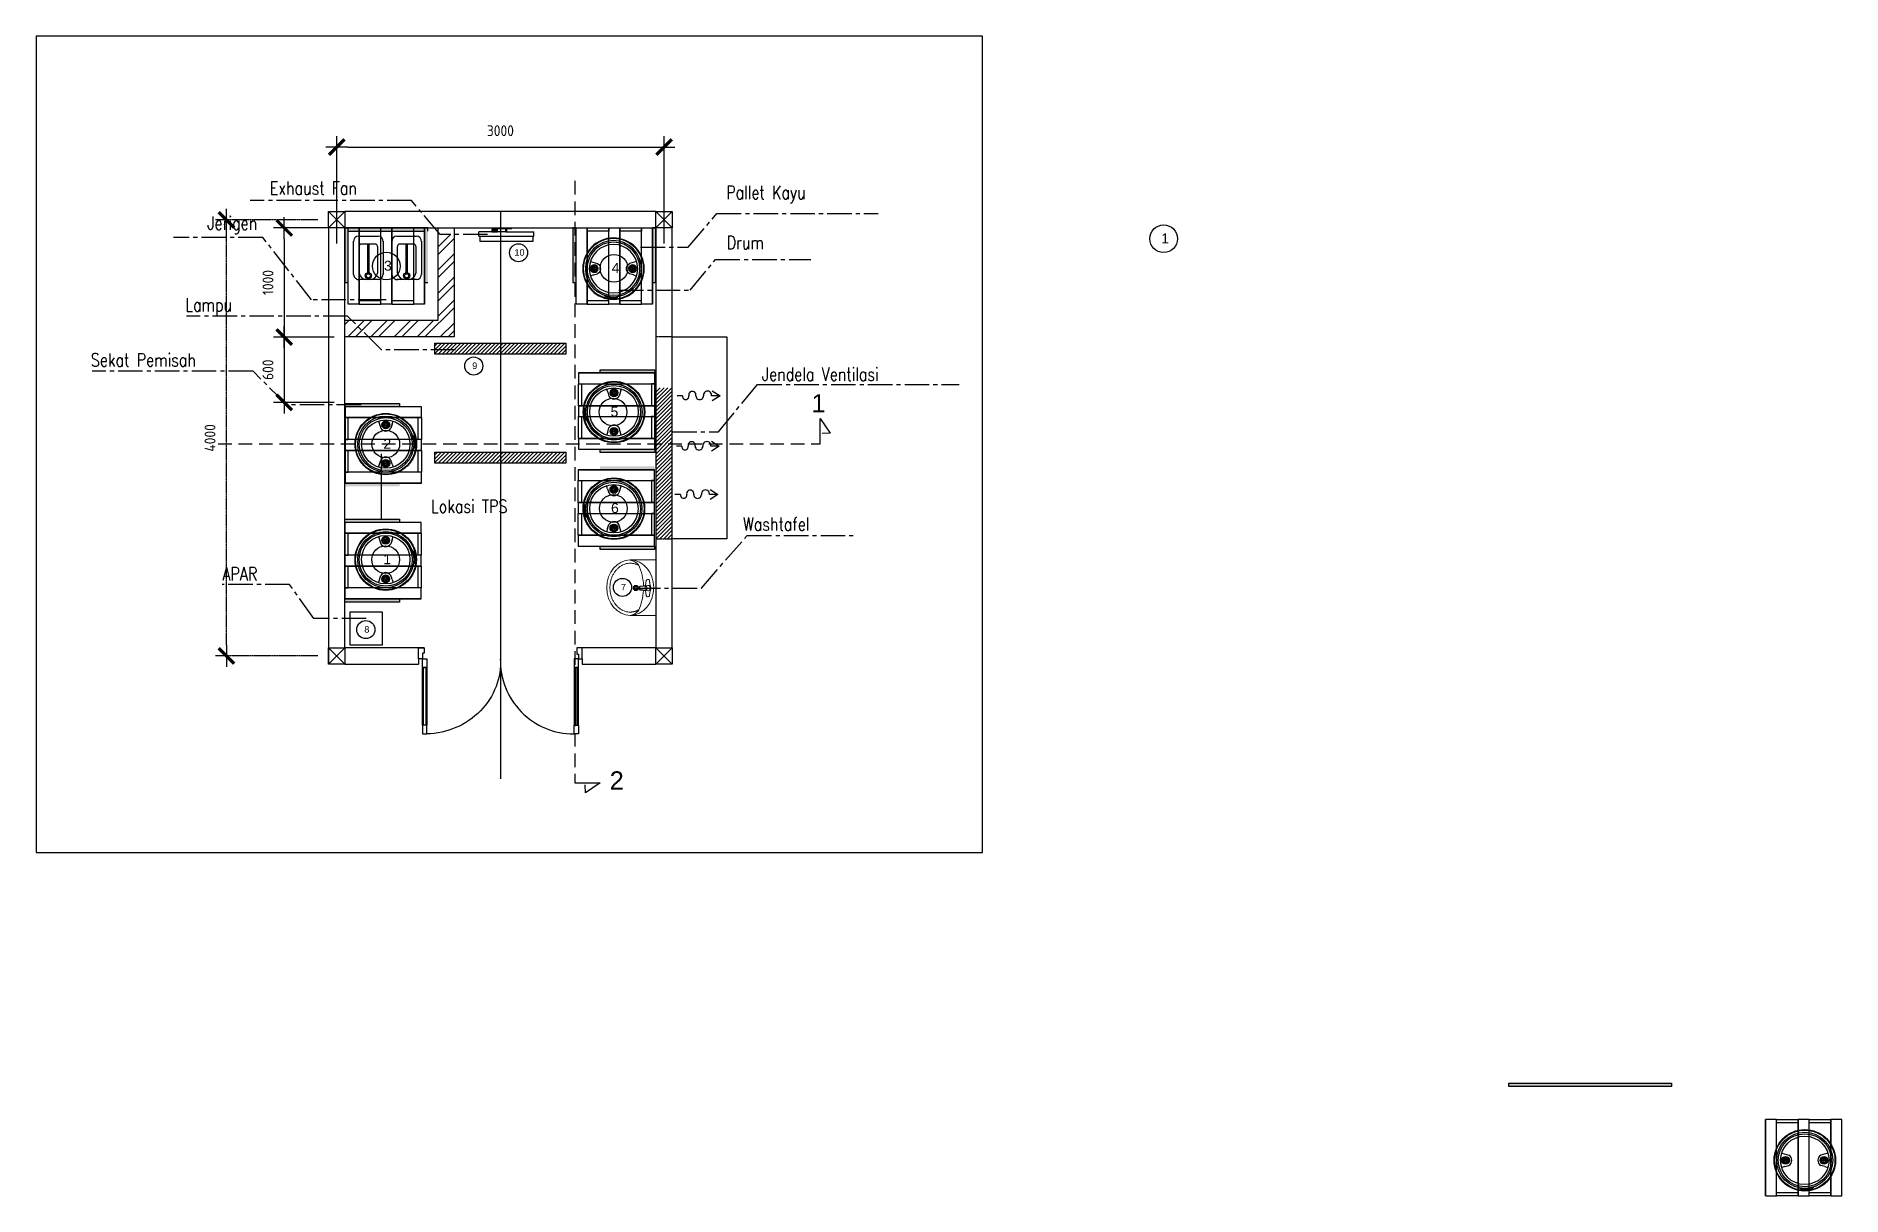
# Model space of a CAD drawing. Header units: millimetres. Extents: x 19989 to 114677, y -6335 to 49043.
# Drawn here: x 75651 to 92205, y 29902 to 40538 of the extents above; entities that cross this region are included whole.
import ezdxf

# ---------------------------------------------------------------- set-up
doc = ezdxf.new("R2010")
doc.units = ezdxf.units.MM
doc.header["$MEASUREMENT"] = 0
doc.linetypes.add('( Hidden )', pattern=[0.375, 0.25, -0.125])
doc.linetypes.add('CENTER2', pattern=[1.125, 0.75, -0.125, 0.125, -0.125])
doc.layers.get('Defpoints').update_dxf_attribs({"lineweight": 0})
for name, color, linetype in [('A-DIM', 15, 'Continuous'), ('A-Door', 150, 'Continuous'), ('A-Glaz', 92, 'Continuous'), ('Edges', 7, 'Continuous')]:
    doc.layers.add(name, color=color, linetype=linetype)
doc.styles.add('dD-RS', font='romans.shx', dxfattribs={"width": 0.8})
doc.styles.add('ISO9', font='iso9.shx')
doc.styles.get("Standard").update_dxf_attribs({"font": 'arial.ttf'})
doc.dimstyles.new('DIM100', dxfattribs={"dimscale": 100, "dimtxt": 1, "dimasz": 1, "dimexe": 1, "dimexo": 1, "dimgap": 1, "dimtad": 1, "dimdec": 0, "dimzin": 0, "dimdsep": 46, "dimtxsty": 'ISO9', "dimblk1": 'TICK', "dimblk2": 'TICK', "dimsah": 1, "dimcen": 0.09, "dimclrd": 15, "dimclre": 15, "dimclrt": 1, "dimadec": 0, "dimazin": 0, "dimtfac": 1, "dimtdec": 0, "dimtofl": 0, "dimtmove": 2, "dimatfit": 3, "dimldrblk": 'TICK', "dimfxl": 1, "dimtolj": 1, "dimtzin": 0, "dimarcsym": 0})

msp = doc.modelspace()

# ---------------------------------------------------------------- texts
at = {"color": 3, "style": 'dD-RS', "width": 0.8}
for s, p in [('Exhaust Fan', (77793.3, 39083.8)), ('Pallet Kayu', (81977.2, 39043.3)), ('Jerigen', (77220.4, 38762.3)), ('Drum ', (81981.2, 38584.5)), ('Lampu', (77018.9, 38013.5)), ('Sekat Pemisah', (76152.6, 37508.1)), ('Jendela Ventilasi', (82304.5, 37377.1)), ('Lokasi TPS', (79271.9, 36165.5)), ('Washtafel', (82131, 36002.3)), ('APAR ', (77358.2, 35546.1))]:
    msp.add_text(s, height=120, dxfattribs=at).set_placement(p)
at = {"color": 251, "true_color": 0x636466}
for s, p in [('1', (82758.7, 37087)), ('2', (80908.8, 33628.1))]:
    msp.add_text(s, height=166.9, dxfattribs=at).set_placement(p)
at = {"color": 5, "attachment_point": 1}
for s, width, gutter_width, insert, char_height in [('10', 62.22, 298.7, (80035.7, 38583.4), 59.74), ('1', 95.29, 457.5, (85965.9, 38728.6), 91.5), ('3', 95.29, 457.5, (78840.3, 38477.7), 91.5), ('4', 95.29, 457.5, (80927.3, 38456.8), 91.5), ('9', 62.22, 298.7, (79648.5, 37544.5), 59.7), ('5', 95.29, 457.5, (80917.1, 37138.8), 91.5), ('2', 95.29, 457.5, (78834.6, 36845.5), 91.5), ('6', 95.29, 457.5, (80921.3, 36255.1), 91.5), ('1', 95.29, 457.5, (78834.1, 35786), 91.5), ('7', 62.22, 298.7, (81012.1, 35514.3), 59.7), ('8', 62.22, 298.7, (78659.4, 35127), 59.7)]:
    msp.add_mtext_dynamic_manual_height_columns(s, width=width, gutter_width=gutter_width, heights=[0], dxfattribs=dict(at, insert=insert, char_height=char_height))

# ---------------------------------------------------------------- blocks, each defined once
blk = doc.blocks.new('plasticwaterdrumplan')
at = {"layer": 'Edges'}
for p, q in [((19.15, 3.55), (22, 2.66)), ((19.8, 0.65), (19.83, 0.88)), ((19.83, 0.42), (19.8, 0.65)), ((19.83, 0.88), (19.88, 1)), ((19.88, 0.3), (19.83, 0.42)), ((19.88, 1), (20.09, 0.86)), ((19.88, 0.3), (20.09, 0.44)), ((20.09, 0.86), (20.13, 0.97)), ((20.13, 0.33), (20.09, 0.44)), ((20.13, 0.97), (20.23, 1.1)), ((20.23, 0.2), (20.13, 0.33)), ((20.23, 1.1), (20.36, 1.2)), ((20.36, 0.1), (20.23, 0.2)), ((20.33, 1.45), (20.45, 1.5)), ((20.33, 1.45), (20.47, 1.24)), ((20.33, -0.15), (20.47, 0.06)), ((20.36, 1.2), (20.47, 1.24)), ((20.47, 0.06), (20.36, 0.1)), ((20.45, 1.5), (20.68, 1.53)), ((20.68, 1.53), (20.91, 1.5)), ((20.68, 1.01), (20.77, 1)), ((21.03, 1.45), (20.89, 1.24)), ((20.89, 1.24), (21, 1.2)), ((21, 0.1), (20.89, 0.06)), ((21.03, -0.15), (20.89, 0.06)), ((20.91, 1.5), (21.03, 1.45)), ((21, 1.2), (21.13, 1.1)), ((21.13, 0.2), (21, 0.1)), ((21.13, 1.1), (21.23, 0.97)), ((21.23, 0.33), (21.13, 0.2)), ((21.23, 0.97), (21.27, 0.86)), ((21.27, 0.44), (21.23, 0.33)), ((21.48, 1), (21.27, 0.86)), ((21.48, 0.3), (21.27, 0.44)), ((21.48, 1), (21.53, 0.88)), ((21.53, 0.42), (21.48, 0.3)), ((21.53, 0.88), (21.56, 0.65)), ((21.56, 0.65), (21.53, 0.42)), ((37.52, 3.55), (34.66, 2.66)), ((35.13, 0.88), (35.1, 0.65)), ((35.1, 0.65), (35.13, 0.42)), ((35.19, 1), (35.13, 0.88)), ((35.13, 0.42), (35.19, 0.3)), ((35.19, 1), (35.39, 0.86)), ((35.19, 0.3), (35.39, 0.44)), ((35.44, 0.97), (35.39, 0.86)), ((35.39, 0.44), (35.44, 0.33)), ((35.54, 1.1), (35.44, 0.97)), ((35.44, 0.33), (35.54, 0.2)), ((35.67, 1.2), (35.54, 1.1)), ((35.54, 0.2), (35.67, 0.1)), ((35.76, 1.5), (35.63, 1.45)), ((35.63, 1.45), (35.78, 1.24)), ((35.63, -0.15), (35.78, 0.06)), ((35.78, 1.24), (35.67, 1.2)), ((35.67, 0.1), (35.78, 0.06)), ((35.99, 1.53), (35.76, 1.5)), ((35.99, 1.01), (35.89, 1)), ((36.22, 1.5), (35.99, 1.53)), ((36.34, 1.45), (36.2, 1.24)), ((36.3, 1.2), (36.2, 1.24)), ((36.2, 0.06), (36.3, 0.1)), ((36.34, -0.15), (36.2, 0.06)), ((36.34, 1.45), (36.22, 1.5)), ((36.44, 1.1), (36.3, 1.2)), ((36.3, 0.1), (36.44, 0.2)), ((36.54, 0.97), (36.44, 1.1)), ((36.44, 0.2), (36.54, 0.33)), ((36.58, 0.86), (36.54, 0.97)), ((36.54, 0.33), (36.58, 0.44)), ((36.79, 1), (36.58, 0.86)), ((36.79, 0.3), (36.58, 0.44)), ((36.84, 0.88), (36.79, 1)), ((36.79, 0.3), (36.84, 0.42)), ((36.87, 0.65), (36.84, 0.88)), ((36.84, 0.42), (36.87, 0.65)), ((20.41, -1.85), (19.15, -2.26)), ((20.45, -0.2), (20.33, -0.15)), ((20.41, -1.85), (22, -1.35)), ((20.68, -0.23), (20.45, -0.2)), ((20.91, -0.2), (20.68, -0.23)), ((21.03, -0.15), (20.91, -0.2)), ((36.26, -1.85), (34.66, -1.35)), ((35.63, -0.15), (35.76, -0.2)), ((35.76, -0.2), (35.99, -0.23)), ((35.99, -0.23), (36.22, -0.2)), ((36.22, -0.2), (36.34, -0.15)), ((36.26, -1.85), (37.52, -2.26)), ((25.72, -10.23), (26.59, -10.46)), ((25.73, -10.21), (26.78, -10.49)), ((26.36, -10.41), (26.54, -10.46)), ((26.36, -10.43), (26.53, -10.48)), ((26.54, -10.46), (26.53, -10.48)), ((26.54, -10.46), (26.59, -10.47)), ((26.59, -10.46), (26.6, -10.46)), ((26.6, -10.48), (26.59, -10.47)), ((26.62, -10.47), (26.6, -10.46)), ((26.6, -10.46), (26.75, -10.5)), ((26.61, -10.48), (26.6, -10.48)), ((26.61, -10.48), (26.61, -10.49)), ((26.62, -10.5), (26.61, -10.49)), ((26.63, -10.48), (26.62, -10.47)), ((26.62, -10.47), (26.62, -10.47)), ((26.63, -10.5), (26.62, -10.5)), ((26.64, -10.49), (26.63, -10.48)), ((26.63, -10.51), (26.63, -10.5)), ((26.64, -10.52), (26.63, -10.51)), ((26.65, -10.5), (26.64, -10.49)), ((26.64, -10.49), (26.64, -10.49)), ((26.64, -10.53), (26.64, -10.52)), ((26.64, -10.54), (26.64, -10.53)), ((26.64, -10.57), (26.65, -10.54)), ((26.65, -10.54), (26.64, -10.54)), ((26.64, -10.59), (26.64, -10.57)), ((26.65, -10.61), (26.64, -10.59)), ((26.65, -10.51), (26.65, -10.5)), ((26.66, -10.52), (26.65, -10.51)), ((26.65, -10.51), (26.65, -10.51)), ((26.65, -10.54), (26.67, -10.53)), ((26.66, -10.53), (26.65, -10.55)), ((26.65, -10.55), (26.65, -10.54)), ((26.65, -10.55), (26.65, -10.55)), ((26.66, -10.64), (26.65, -10.61)), ((26.66, -10.53), (26.66, -10.52)), ((26.67, -10.56), (26.66, -10.57)), ((26.66, -10.57), (26.66, -10.59)), ((26.66, -10.59), (26.66, -10.6)), ((26.66, -10.6), (26.67, -10.62)), ((26.68, -10.66), (26.66, -10.64)), ((26.67, -10.53), (26.69, -10.51)), ((26.68, -10.54), (26.67, -10.56)), ((26.67, -10.62), (26.69, -10.64)), ((26.7, -10.53), (26.68, -10.54)), ((26.7, -10.67), (26.68, -10.66)), ((26.69, -10.51), (26.72, -10.5)), ((26.7, -10.56), (26.69, -10.59)), ((26.69, -10.59), (26.7, -10.63)), ((26.69, -10.64), (26.71, -10.65)), ((26.72, -10.53), (26.7, -10.53)), ((26.72, -10.54), (26.7, -10.56)), ((26.7, -10.63), (26.72, -10.65)), ((26.73, -10.68), (26.7, -10.67)), ((26.71, -10.65), (26.73, -10.66)), ((26.72, -10.5), (26.75, -10.5)), ((26.74, -10.52), (26.72, -10.53)), ((26.75, -10.53), (26.72, -10.54)), ((26.72, -10.65), (26.77, -10.66)), ((26.73, -10.66), (26.76, -10.67)), ((26.75, -10.69), (26.73, -10.68)), ((26.77, -10.53), (26.74, -10.52)), ((26.75, -10.5), (26.77, -10.5)), ((26.75, -10.5), (26.77, -10.51)), ((26.78, -10.54), (26.75, -10.53)), ((26.78, -10.69), (26.75, -10.69)), ((26.76, -10.67), (26.77, -10.66)), ((26.77, -10.5), (26.8, -10.51)), ((26.8, -10.51), (26.77, -10.51)), ((26.79, -10.54), (26.77, -10.53)), ((26.77, -10.66), (26.81, -10.68)), ((26.78, -10.49), (27.01, -10.56)), ((26.78, -10.49), (26.8, -10.51)), ((26.78, -10.54), (26.8, -10.55)), ((26.81, -10.68), (26.78, -10.69)), ((26.81, -10.55), (26.79, -10.54)), ((26.8, -10.51), (26.82, -10.53)), ((26.81, -10.55), (26.8, -10.55)), ((26.81, -10.55), (26.81, -10.55)), ((26.81, -10.55), (26.85, -10.56)), ((26.81, -10.68), (26.81, -10.68)), ((26.81, -10.68), (26.93, -10.71)), ((26.82, -10.53), (26.84, -10.55)), ((26.84, -10.55), (26.85, -10.56)), ((26.85, -10.56), (27.07, -10.63)), ((26.9, -10.77), (26.89, -10.83)), ((26.89, -10.83), (26.9, -10.77)), ((26.89, -10.83), (26.9, -10.88)), ((26.9, -10.88), (26.89, -10.83)), ((26.89, -10.83), (26.89, -10.83)), ((26.9, -10.83), (26.89, -10.83)), ((26.93, -10.72), (26.9, -10.77)), ((26.9, -10.77), (26.93, -10.72)), ((26.9, -10.77), (26.91, -10.77)), ((26.9, -10.83), (26.91, -10.77)), ((26.9, -10.77), (26.9, -10.77)), ((26.9, -10.83), (26.91, -10.78)), ((26.91, -10.88), (26.9, -10.83)), ((26.9, -10.88), (26.9, -10.83)), ((26.9, -10.83), (26.9, -10.83)), ((26.9, -10.88), (26.91, -10.93)), ((26.91, -10.88), (26.9, -10.88)), ((26.9, -10.88), (26.9, -10.88)), ((26.9, -10.88), (26.9, -10.88)), ((26.92, -10.93), (26.9, -10.88)), ((26.92, -10.93), (26.9, -10.88)), ((26.91, -10.78), (26.93, -10.73)), ((26.91, -10.77), (26.93, -10.73)), ((26.91, -10.77), (26.91, -10.78)), ((26.91, -10.83), (26.92, -10.78)), ((26.92, -10.78), (26.91, -10.83)), ((26.91, -10.83), (26.92, -10.88)), ((26.91, -10.88), (26.91, -10.83)), ((26.93, -10.93), (26.91, -10.88)), ((26.92, -10.93), (26.91, -10.88)), ((26.91, -10.93), (26.95, -10.98)), ((26.92, -10.93), (26.91, -10.93)), ((26.92, -10.78), (26.94, -10.73)), ((26.94, -10.73), (26.92, -10.78)), ((26.92, -10.88), (26.93, -10.93)), ((26.92, -10.93), (26.92, -10.93)), ((26.92, -10.93), (26.92, -10.93)), ((26.95, -10.98), (26.92, -10.93)), ((26.95, -10.97), (26.92, -10.93)), ((26.95, -10.98), (26.92, -10.93)), ((26.93, -10.71), (26.93, -10.72)), ((26.93, -10.72), (26.94, -10.71)), ((26.94, -10.71), (26.93, -10.71)), ((26.93, -10.73), (26.94, -10.72)), ((26.93, -10.73), (26.94, -10.72)), ((26.93, -10.73), (26.93, -10.72)), ((26.93, -10.72), (26.93, -10.72)), ((26.93, -10.73), (26.93, -10.73)), ((26.93, -10.93), (26.96, -10.97)), ((26.96, -10.97), (26.93, -10.93)), ((26.94, -10.72), (26.94, -10.71)), ((26.95, -10.72), (26.94, -10.73)), ((26.94, -10.73), (26.95, -10.72)), ((26.95, -10.72), (26.94, -10.72)), ((26.94, -10.72), (26.94, -10.72)), ((27.05, -10.75), (26.95, -10.72)), ((26.95, -10.72), (26.95, -10.72)), ((26.99, -11.01), (26.95, -10.97)), ((26.95, -10.98), (26.95, -10.97)), ((26.95, -10.98), (26.99, -11.02)), ((26.99, -11.01), (26.95, -10.98)), ((26.99, -11.01), (26.95, -10.98)), ((26.95, -10.98), (26.95, -10.98)), ((26.95, -10.98), (26.95, -10.98)), ((26.96, -10.97), (27, -11)), ((27, -11), (26.96, -10.97)), ((26.99, -11.01), (26.99, -11.01)), ((26.99, -11.01), (26.99, -11.01)), ((26.99, -11.01), (26.99, -11.02)), ((27.04, -11.03), (26.99, -11.01)), ((27.04, -11.03), (26.99, -11.01)), ((27.04, -11.04), (26.99, -11.01)), ((26.99, -11.02), (27.04, -11.04)), ((27.02, -10.78), (27, -10.85)), ((27, -10.85), (27.02, -10.91)), ((27, -11), (27.04, -11.02)), ((27.04, -11.03), (27, -11)), ((27.05, -10.75), (27.02, -10.78)), ((27.02, -10.91), (27.07, -10.96)), ((27.04, -11.02), (27.32, -11.11)), ((27.32, -11.13), (27.04, -11.03)), ((27.32, -11.12), (27.04, -11.03)), ((27.32, -11.12), (27.04, -11.03)), ((27.31, -11.13), (27.04, -11.04)), ((27.04, -11.04), (27.04, -11.04)), ((27.31, -11.13), (27.04, -11.04)), ((27.26, -10.81), (27.05, -10.75)), ((27.07, -10.63), (27.11, -10.63)), ((27.08, -10.63), (27.07, -10.63)), ((27.07, -10.96), (27.13, -10.98)), ((27.08, -10.63), (27.11, -10.63)), ((27.09, -10.64), (27.08, -10.63)), ((27.09, -10.64), (27.11, -10.63)), ((27.1, -10.64), (27.09, -10.64)), ((27.1, -10.64), (27.11, -10.64)), ((27.11, -10.64), (27.1, -10.64)), ((27.17, -10.64), (27.11, -10.63)), ((27.11, -10.63), (27.11, -10.63)), ((27.11, -10.63), (27.11, -10.63)), ((27.11, -10.63), (27.17, -10.64)), ((27.11, -10.63), (27.17, -10.64)), ((27.11, -10.64), (27.11, -10.63)), ((27.11, -10.64), (27.11, -10.64)), ((27.11, -10.64), (27.17, -10.65)), ((27.11, -10.64), (27.17, -10.65)), ((27.15, -10.65), (27.11, -10.64)), ((27.13, -10.98), (27.2, -10.96)), ((27.17, -10.66), (27.15, -10.65)), ((28.04, -10.93), (27.15, -10.65)), ((27.44, -10.69), (27.17, -10.64)), ((27.44, -10.68), (27.17, -10.64)), ((27.44, -10.68), (27.17, -10.64)), ((27.43, -10.7), (27.17, -10.65)), ((27.44, -10.69), (27.17, -10.65)), ((27.17, -10.66), (27.43, -10.7)), ((27.2, -10.96), (27.25, -10.91)), ((27.25, -10.91), (27.27, -10.85)), ((27.27, -10.85), (27.26, -10.81)), ((28, -11.04), (27.26, -10.81)), ((27.31, -11.13), (27.6, -11.21)), ((27.6, -11.2), (27.31, -11.13)), ((27.32, -11.11), (27.6, -11.19)), ((27.6, -11.19), (27.32, -11.12)), ((27.6, -11.2), (27.32, -11.12)), ((27.6, -11.2), (27.32, -11.13)), ((27.43, -10.7), (27.7, -10.74)), ((27.7, -10.73), (27.43, -10.7)), ((27.44, -10.68), (27.71, -10.72)), ((27.71, -10.72), (27.44, -10.68)), ((27.71, -10.73), (27.44, -10.69)), ((27.71, -10.72), (27.44, -10.69)), ((27.6, -11.19), (27.89, -11.24)), ((27.88, -11.25), (27.6, -11.19)), ((27.88, -11.25), (27.6, -11.2)), ((27.88, -11.25), (27.6, -11.2)), ((27.88, -11.26), (27.6, -11.2)), ((27.88, -11.26), (27.6, -11.21)), ((27.98, -10.76), (27.7, -10.73)), ((27.7, -10.74), (27.98, -10.76)), ((27.71, -10.72), (27.98, -10.74)), ((27.98, -10.75), (27.71, -10.72)), ((27.98, -10.75), (27.71, -10.72)), ((27.98, -10.75), (27.71, -10.73)), ((28.17, -11.28), (27.88, -11.25)), ((28.17, -11.29), (27.88, -11.25)), ((28.17, -11.28), (27.88, -11.25)), ((28.17, -11.29), (27.88, -11.26)), ((28.17, -11.29), (27.88, -11.26)), ((27.89, -11.24), (28.17, -11.27)), ((28.25, -10.76), (27.98, -10.74)), ((28.25, -10.77), (27.98, -10.75)), ((28.25, -10.77), (27.98, -10.75)), ((28.25, -10.76), (27.98, -10.75)), ((28.25, -10.78), (27.98, -10.76)), ((27.98, -10.76), (28.25, -10.78)), ((28.04, -11.11), (28, -11.04)), ((28.01, -11.04), (28, -11.04)), ((28.01, -11.04), (28.04, -11.1)), ((28.02, -11.05), (28.01, -11.04)), ((28.02, -11.05), (28.04, -11.1)), ((28.02, -11.05), (28.05, -11.09)), ((28.02, -11.05), (28.02, -11.05)), ((28.03, -11.05), (28.02, -11.05)), ((28.05, -11.09), (28.03, -11.05)), ((28.03, -11.05), (28.05, -11.09)), ((28.03, -11.05), (28.05, -11.09)), ((28.03, -11.05), (28.03, -11.05)), ((28.03, -11.05), (28.03, -11.05)), ((28.03, -11.05), (28.07, -11.06)), ((28.04, -10.93), (28.09, -10.9)), ((28.05, -10.93), (28.04, -10.93)), ((28.05, -11.09), (28.04, -11.1)), ((28.04, -11.1), (28.04, -11.1)), ((28.04, -11.1), (28.13, -11.12)), ((28.04, -11.1), (28.12, -11.12)), ((28.13, -11.13), (28.04, -11.11)), ((28.1, -10.9), (28.05, -10.93)), ((28.1, -10.91), (28.05, -10.93)), ((28.05, -10.93), (28.05, -10.93)), ((28.06, -10.93), (28.05, -10.93)), ((28.12, -11.11), (28.05, -11.09)), ((28.05, -11.09), (28.05, -11.09)), ((28.05, -11.09), (28.05, -11.09)), ((28.05, -11.09), (28.12, -11.12)), ((28.05, -11.09), (28.12, -11.11)), ((28.1, -10.91), (28.06, -10.93)), ((28.1, -10.91), (28.06, -10.94)), ((28.06, -10.94), (28.1, -10.92)), ((28.06, -10.94), (28.06, -10.93)), ((28.06, -10.94), (28.11, -10.95)), ((28.06, -10.94), (28.06, -10.94)), ((28.08, -11.07), (28.07, -11.06)), ((28.08, -11.07), (28.09, -11.07)), ((28.09, -10.9), (28.18, -10.92)), ((28.09, -11.07), (28.1, -11.07)), ((28.09, -11.07), (28.09, -11.07)), ((28.09, -11.07), (28.09, -11.07)), ((28.18, -10.92), (28.1, -10.9)), ((28.1, -10.91), (28.1, -10.9)), ((28.18, -10.93), (28.1, -10.91)), ((28.17, -10.93), (28.1, -10.91)), ((28.1, -10.91), (28.1, -10.91)), ((28.17, -10.93), (28.1, -10.91)), ((28.1, -10.91), (28.1, -10.91)), ((28.1, -10.92), (28.1, -10.91)), ((28.1, -10.92), (28.17, -10.94)), ((28.1, -11.07), (28.1, -11.07)), ((28.1, -11.07), (28.1, -11.07)), ((28.11, -11.07), (28.1, -11.07)), ((28.11, -10.95), (28.11, -10.95)), ((28.11, -10.95), (28.11, -10.95)), ((28.14, -10.96), (28.11, -10.95)), ((28.11, -10.95), (28.11, -10.95)), ((28.11, -10.95), (28.11, -10.95)), ((28.11, -11.07), (28.14, -11.07)), ((28.19, -11.07), (28.12, -11.11)), ((28.12, -11.11), (28.19, -11.07)), ((28.12, -11.12), (28.2, -11.08)), ((28.12, -11.12), (28.19, -11.08)), ((28.12, -11.12), (28.12, -11.11)), ((28.12, -11.11), (28.12, -11.11)), ((28.13, -11.12), (28.12, -11.12)), ((28.12, -11.12), (28.12, -11.12)), ((28.13, -11.12), (28.2, -11.08)), ((28.2, -11.09), (28.13, -11.13)), ((28.17, -10.99), (28.14, -10.96)), ((28.14, -11.07), (28.16, -11.05)), ((28.16, -11.05), (28.17, -11.02)), ((28.18, -10.93), (28.17, -10.93)), ((28.17, -10.93), (28.17, -10.93)), ((28.17, -10.93), (28.17, -10.94)), ((28.21, -11), (28.17, -10.93)), ((28.21, -11), (28.17, -10.93)), ((28.17, -10.94), (28.21, -11)), ((28.17, -11.02), (28.17, -10.99)), ((28.17, -11.27), (28.46, -11.29)), ((28.46, -11.29), (28.17, -11.28)), ((28.46, -11.3), (28.17, -11.28)), ((28.17, -11.29), (28.46, -11.31)), ((28.46, -11.3), (28.17, -11.29)), ((28.46, -11.3), (28.17, -11.29)), ((28.18, -10.92), (28.18, -10.93)), ((28.22, -11), (28.18, -10.92)), ((28.18, -10.92), (28.23, -11)), ((28.22, -11), (28.18, -10.93)), ((28.21, -11), (28.19, -11.07)), ((28.19, -11.08), (28.21, -11)), ((28.19, -11.07), (28.21, -11)), ((28.19, -11.08), (28.19, -11.07)), ((28.19, -11.07), (28.19, -11.07)), ((28.2, -11.08), (28.19, -11.08)), ((28.23, -11), (28.2, -11.09)), ((28.2, -11.08), (28.22, -11)), ((28.2, -11.08), (28.22, -11)), ((28.2, -11.08), (28.2, -11.08)), ((28.21, -11), (28.22, -11)), ((28.21, -11), (28.21, -11)), ((28.21, -11), (28.21, -11)), ((28.22, -11), (28.22, -11)), ((28.25, -10.76), (28.52, -10.77)), ((28.52, -10.77), (28.25, -10.76)), ((28.52, -10.78), (28.25, -10.77)), ((28.52, -10.78), (28.25, -10.77)), ((28.25, -10.78), (28.52, -10.79)), ((28.52, -10.79), (28.25, -10.78)), ((28.43, -10.93), (29.05, -10.92)), ((28.44, -11.17), (28.43, -10.93)), ((28.43, -10.93), (28.44, -10.94)), ((29.04, -10.93), (28.44, -10.94)), ((29.04, -10.93), (28.44, -10.94)), ((28.44, -10.94), (28.44, -11.16)), ((28.44, -10.94), (28.45, -11.16)), ((28.44, -10.94), (28.45, -10.95)), ((28.44, -10.94), (28.44, -10.94)), ((29.04, -11.15), (28.44, -11.16)), ((28.44, -11.16), (28.44, -11.17)), ((28.45, -11.16), (28.44, -11.16)), ((28.44, -11.17), (29.05, -11.16)), ((28.45, -10.95), (29.03, -10.94)), ((29.03, -10.94), (28.45, -10.95)), ((29.03, -10.94), (28.45, -10.95)), ((28.46, -11.15), (28.45, -10.95)), ((28.45, -10.95), (28.45, -11.15)), ((28.45, -10.95), (28.45, -10.95)), ((28.45, -10.95), (28.45, -10.95)), ((28.45, -10.95), (28.45, -11.15)), ((29.03, -11.14), (28.45, -11.15)), ((28.45, -11.15), (28.45, -11.15)), ((28.45, -11.15), (28.45, -11.16)), ((28.46, -11.15), (28.45, -11.15)), ((29.04, -11.15), (28.45, -11.16)), ((29.03, -11.15), (28.45, -11.15)), ((29.03, -11.14), (28.46, -11.15)), ((28.46, -11.29), (28.75, -11.28)), ((28.75, -11.29), (28.46, -11.29)), ((28.75, -11.29), (28.46, -11.3)), ((28.76, -11.29), (28.46, -11.3)), ((28.76, -11.3), (28.46, -11.3)), ((28.76, -11.3), (28.46, -11.31)), ((28.52, -10.77), (28.79, -10.77)), ((28.79, -10.77), (28.52, -10.77)), ((28.79, -10.78), (28.52, -10.78)), ((28.79, -10.78), (28.52, -10.78)), ((28.52, -10.79), (28.79, -10.79)), ((28.79, -10.79), (28.52, -10.79)), ((28.75, -11.28), (29.04, -11.25)), ((29.04, -11.26), (28.75, -11.29)), ((29.04, -11.26), (28.75, -11.29)), ((29.05, -11.27), (28.76, -11.3)), ((29.05, -11.27), (28.76, -11.29)), ((29.05, -11.27), (28.76, -11.3)), ((29.06, -10.76), (28.79, -10.77)), ((29.06, -10.76), (28.79, -10.77)), ((29.06, -10.77), (28.79, -10.78)), ((29.06, -10.77), (28.79, -10.78)), ((29.06, -10.78), (28.79, -10.79)), ((28.79, -10.79), (29.06, -10.78)), ((29.03, -10.94), (29.04, -10.93)), ((29.03, -10.94), (29.03, -11.14)), ((29.03, -11.15), (29.03, -10.94)), ((29.03, -11.14), (29.03, -10.94)), ((29.03, -10.94), (29.03, -10.94)), ((29.03, -10.94), (29.03, -10.94)), ((29.03, -11.15), (29.03, -11.14)), ((29.03, -11.14), (29.03, -11.14)), ((29.04, -11.15), (29.03, -11.15)), ((29.04, -10.93), (29.05, -10.92)), ((29.04, -11.15), (29.04, -10.93)), ((29.04, -11.15), (29.04, -10.93)), ((29.04, -10.93), (29.04, -10.93)), ((29.05, -11.16), (29.04, -11.15)), ((29.04, -11.15), (29.04, -11.15)), ((29.04, -11.25), (29.33, -11.21)), ((29.33, -11.21), (29.04, -11.26)), ((29.33, -11.22), (29.04, -11.26)), ((29.05, -10.92), (29.05, -11.16)), ((29.33, -11.22), (29.05, -11.27)), ((29.33, -11.22), (29.05, -11.27)), ((29.05, -11.27), (29.33, -11.23)), ((29.06, -10.76), (29.33, -10.74)), ((29.33, -10.75), (29.06, -10.77)), ((29.33, -10.75), (29.06, -10.76)), ((29.06, -10.78), (29.33, -10.76)), ((29.33, -10.76), (29.06, -10.78)), ((29.33, -10.76), (29.06, -10.77)), ((29.81, -10.63), (29.33, -10.75)), ((29.8, -10.63), (29.33, -10.75)), ((29.8, -10.63), (29.33, -10.74)), ((29.81, -10.64), (29.33, -10.75)), ((29.33, -10.75), (29.33, -10.74)), ((29.33, -10.75), (29.33, -10.75)), ((29.33, -10.75), (29.33, -10.75)), ((29.33, -10.75), (29.34, -10.76)), ((29.33, -10.75), (29.33, -10.76)), ((29.33, -10.76), (29.33, -10.76)), ((29.33, -10.76), (29.34, -10.76)), ((29.33, -10.77), (29.34, -10.76)), ((29.33, -10.76), (29.33, -10.76)), ((29.33, -10.76), (29.33, -10.76)), ((29.33, -10.76), (29.34, -10.76)), ((29.33, -10.76), (29.33, -10.76)), ((29.33, -10.76), (29.33, -10.77)), ((29.33, -10.76), (29.33, -10.76)), ((29.83, -11.05), (29.33, -11.22)), ((29.33, -11.21), (29.83, -11.05)), ((29.83, -11.06), (29.33, -11.22)), ((29.83, -11.06), (29.33, -11.22)), ((29.84, -11.06), (29.33, -11.23)), ((29.84, -11.07), (29.33, -11.23)), ((29.33, -11.21), (29.33, -11.21)), ((29.33, -11.21), (29.33, -11.21)), ((29.33, -11.21), (29.33, -11.21)), ((29.33, -11.21), (29.33, -11.21)), ((29.33, -11.21), (29.33, -11.21)), ((29.33, -11.21), (29.33, -11.21)), ((29.33, -11.21), (29.33, -11.21)), ((29.33, -11.21), (29.33, -11.22)), ((29.33, -11.22), (29.33, -11.23)), ((29.33, -11.22), (29.33, -11.22)), ((29.33, -11.22), (29.33, -11.22)), ((29.33, -11.22), (29.33, -11.22)), ((29.33, -11.22), (29.33, -11.22)), ((29.33, -11.23), (29.33, -11.23)), ((29.81, -10.64), (29.34, -10.76)), ((29.34, -10.76), (29.81, -10.65)), ((29.34, -10.76), (29.34, -10.76)), ((30.28, -10.5), (29.8, -10.63)), ((30.28, -10.5), (29.8, -10.63)), ((30.28, -10.51), (29.81, -10.63)), ((30.28, -10.51), (29.81, -10.64)), ((30.29, -10.51), (29.81, -10.64)), ((29.81, -10.65), (30.29, -10.52)), ((30.32, -10.87), (29.83, -11.05)), ((29.83, -11.05), (30.32, -10.87)), ((30.32, -10.88), (29.83, -11.06)), ((30.33, -10.88), (29.83, -11.06)), ((30.33, -10.88), (29.84, -11.07)), ((30.33, -10.88), (29.84, -11.06)), ((30.76, -10.36), (30.28, -10.5)), ((30.76, -10.37), (30.28, -10.51)), ((30.76, -10.37), (30.28, -10.5)), ((30.76, -10.37), (30.28, -10.51)), ((30.29, -10.52), (30.76, -10.38)), ((30.76, -10.38), (30.29, -10.51)), ((30.32, -10.87), (30.8, -10.67)), ((30.8, -10.67), (30.32, -10.87)), ((30.8, -10.68), (30.32, -10.88)), ((30.81, -10.68), (30.33, -10.88)), ((30.81, -10.68), (30.33, -10.88)), ((30.33, -10.88), (30.81, -10.69)), ((30.76, -10.36), (31.23, -10.22)), ((30.76, -10.38), (31.3, -10.22)), ((31.23, -10.22), (30.76, -10.37)), ((31.23, -10.22), (30.76, -10.37)), ((31.24, -10.23), (30.76, -10.38)), ((31.23, -10.23), (30.76, -10.37)), ((30.8, -10.67), (31.26, -10.46)), ((31.27, -10.46), (30.8, -10.67)), ((31.27, -10.46), (30.8, -10.68)), ((31.28, -10.47), (30.81, -10.69)), ((31.27, -10.47), (30.81, -10.68)), ((31.28, -10.47), (30.81, -10.68)), ((31.26, -10.21), (31.23, -10.22)), ((31.26, -10.21), (31.23, -10.22)), ((31.27, -10.21), (31.23, -10.22)), ((31.27, -10.22), (31.23, -10.23)), ((31.27, -10.22), (31.24, -10.23)), ((31.26, -10.21), (31.3, -10.2)), ((31.3, -10.2), (31.26, -10.21)), ((31.26, -10.46), (31.33, -10.42)), ((31.3, -10.2), (31.27, -10.21)), ((31.3, -10.21), (31.27, -10.22)), ((31.3, -10.21), (31.27, -10.22)), ((31.3, -10.44), (31.27, -10.46)), ((31.31, -10.45), (31.27, -10.46)), ((31.31, -10.45), (31.27, -10.47)), ((31.31, -10.45), (31.28, -10.47)), ((31.31, -10.45), (31.28, -10.47)), ((31.3, -10.2), (31.33, -10.19)), ((31.33, -10.19), (31.3, -10.2)), ((31.33, -10.19), (31.3, -10.2)), ((31.34, -10.2), (31.3, -10.21)), ((31.33, -10.2), (31.3, -10.21)), ((31.3, -10.22), (31.34, -10.21)), ((31.34, -10.43), (31.3, -10.44)), ((31.34, -10.43), (31.31, -10.45)), ((31.35, -10.43), (31.31, -10.45)), ((31.35, -10.43), (31.31, -10.45)), ((31.31, -10.45), (31.35, -10.44)), ((31.36, -10.18), (31.33, -10.19)), ((31.37, -10.18), (31.33, -10.19)), ((31.37, -10.18), (31.33, -10.19)), ((31.37, -10.19), (31.33, -10.2)), ((31.33, -10.42), (31.4, -10.39)), ((31.34, -10.21), (31.4, -10.19)), ((31.37, -10.19), (31.34, -10.2)), ((31.38, -10.41), (31.34, -10.43)), ((31.37, -10.41), (31.34, -10.43)), ((31.38, -10.41), (31.35, -10.43)), ((31.35, -10.44), (31.39, -10.42)), ((31.38, -10.42), (31.35, -10.43)), ((31.4, -10.17), (31.36, -10.18)), ((31.4, -10.17), (31.37, -10.18)), ((31.4, -10.18), (31.37, -10.19)), ((31.4, -10.18), (31.37, -10.18)), ((31.4, -10.18), (31.37, -10.19)), ((31.41, -10.39), (31.37, -10.41)), ((31.41, -10.39), (31.38, -10.41)), ((31.42, -10.4), (31.38, -10.42)), ((31.42, -10.4), (31.38, -10.41)), ((31.42, -10.4), (31.39, -10.42)), ((31.4, -10.17), (31.43, -10.16)), ((31.43, -10.16), (31.4, -10.17)), ((31.44, -10.17), (31.4, -10.18)), ((31.43, -10.17), (31.4, -10.18)), ((31.43, -10.17), (31.4, -10.18)), ((31.4, -10.19), (31.44, -10.18)), ((31.4, -10.39), (31.44, -10.37)), ((31.45, -10.37), (31.41, -10.39)), ((31.44, -10.37), (31.41, -10.39)), ((31.42, -10.4), (31.46, -10.38)), ((31.45, -10.38), (31.42, -10.4)), ((31.45, -10.38), (31.42, -10.4)), ((31.47, -10.15), (31.43, -10.16)), ((31.47, -10.15), (31.43, -10.16)), ((31.47, -10.16), (31.43, -10.17)), ((31.47, -10.16), (31.43, -10.17)), ((31.44, -10.18), (31.5, -10.16)), ((31.47, -10.17), (31.44, -10.17)), ((31.44, -10.37), (31.51, -10.33)), ((31.48, -10.35), (31.44, -10.37)), ((31.48, -10.36), (31.45, -10.37)), ((31.49, -10.36), (31.45, -10.38)), ((31.49, -10.36), (31.45, -10.38)), ((31.46, -10.38), (31.49, -10.36)), ((31.5, -10.14), (31.47, -10.15)), ((31.5, -10.15), (31.47, -10.16)), ((31.5, -10.15), (31.47, -10.15)), ((31.5, -10.15), (31.47, -10.16)), ((31.5, -10.16), (31.47, -10.17)), ((31.51, -10.33), (31.48, -10.35)), ((31.52, -10.34), (31.48, -10.36)), ((31.53, -10.34), (31.49, -10.36)), ((31.52, -10.34), (31.49, -10.36)), ((31.52, -10.34), (31.49, -10.36)), ((31.5, -10.14), (31.53, -10.13)), ((31.54, -10.14), (31.5, -10.15)), ((31.54, -10.14), (31.5, -10.15)), ((31.53, -10.14), (31.5, -10.15)), ((31.5, -10.16), (31.54, -10.15)), ((31.54, -10.15), (31.5, -10.16)), ((31.51, -10.33), (31.54, -10.31)), ((31.55, -10.32), (31.51, -10.33)), ((31.56, -10.32), (31.52, -10.34)), ((31.55, -10.32), (31.52, -10.34)), ((31.56, -10.32), (31.52, -10.34)), ((31.57, -10.13), (31.53, -10.13)), ((31.57, -10.13), (31.53, -10.14)), ((31.56, -10.33), (31.53, -10.34)), ((31.57, -10.13), (31.54, -10.14)), ((31.57, -10.14), (31.54, -10.15)), ((31.57, -10.14), (31.54, -10.14)), ((31.54, -10.15), (31.59, -10.14)), ((31.54, -10.31), (31.61, -10.27)), ((31.59, -10.3), (31.55, -10.32)), ((31.58, -10.3), (31.55, -10.32)), ((31.59, -10.3), (31.56, -10.32)), ((31.59, -10.3), (31.56, -10.32)), ((31.56, -10.33), (31.6, -10.31)), ((31.6, -10.12), (31.57, -10.13)), ((31.6, -10.12), (31.57, -10.13)), ((31.6, -10.13), (31.57, -10.14)), ((31.6, -10.13), (31.57, -10.13)), ((31.59, -10.14), (31.57, -10.14)), ((31.61, -10.28), (31.58, -10.3)), ((31.6, -10.13), (31.59, -10.14)), ((31.59, -10.14), (31.6, -10.14)), ((31.61, -10.14), (31.59, -10.14)), ((31.59, -10.14), (31.59, -10.14)), ((31.62, -10.28), (31.59, -10.3)), ((31.62, -10.28), (31.59, -10.3)), ((31.63, -10.29), (31.59, -10.3)), ((31.6, -10.12), (31.63, -10.13)), ((31.63, -10.13), (31.6, -10.12)), ((31.6, -10.12), (31.6, -10.12)), ((31.62, -10.13), (31.6, -10.12)), ((31.6, -10.12), (31.6, -10.13)), ((31.62, -10.13), (31.6, -10.13)), ((31.62, -10.13), (31.6, -10.13)), ((31.6, -10.13), (31.6, -10.13)), ((31.6, -10.14), (31.62, -10.15)), ((31.63, -10.29), (31.6, -10.31)), ((31.63, -10.15), (31.61, -10.14)), ((31.61, -10.27), (31.66, -10.24)), ((31.65, -10.26), (31.61, -10.28)), ((31.64, -10.14), (31.62, -10.13)), ((31.64, -10.14), (31.62, -10.13)), ((31.62, -10.13), (31.62, -10.13)), ((31.65, -10.14), (31.62, -10.13)), ((31.62, -10.13), (31.62, -10.13)), ((31.62, -10.13), (31.63, -10.13)), ((31.62, -10.15), (31.64, -10.16)), ((31.65, -10.26), (31.62, -10.28)), ((31.66, -10.26), (31.62, -10.28)), ((31.65, -10.13), (31.63, -10.13)), ((31.63, -10.13), (31.63, -10.13)), ((31.65, -10.14), (31.63, -10.13)), ((31.65, -10.16), (31.63, -10.15)), ((31.66, -10.27), (31.63, -10.29)), ((31.66, -10.27), (31.63, -10.29)), ((31.66, -10.15), (31.64, -10.14)), ((31.65, -10.14), (31.64, -10.14)), ((31.64, -10.14), (31.64, -10.14)), ((31.65, -10.15), (31.64, -10.14)), ((31.64, -10.16), (31.65, -10.17)), ((31.67, -10.15), (31.65, -10.13)), ((31.65, -10.14), (31.65, -10.13)), ((31.67, -10.15), (31.65, -10.14)), ((31.67, -10.15), (31.65, -10.14)), ((31.65, -10.14), (31.65, -10.14)), ((31.67, -10.17), (31.65, -10.15)), ((31.66, -10.15), (31.65, -10.15)), ((31.66, -10.17), (31.65, -10.16)), ((31.65, -10.17), (31.66, -10.19)), ((31.67, -10.24), (31.65, -10.26)), ((31.68, -10.24), (31.65, -10.26)), ((31.67, -10.15), (31.66, -10.15)), ((31.68, -10.16), (31.66, -10.15)), ((31.67, -10.18), (31.66, -10.17)), ((31.66, -10.19), (31.67, -10.2)), ((31.67, -10.23), (31.66, -10.24)), ((31.66, -10.24), (31.67, -10.24)), ((31.66, -10.27), (31.7, -10.25)), ((31.69, -10.25), (31.66, -10.26)), ((31.69, -10.25), (31.66, -10.27)), ((31.7, -10.25), (31.66, -10.27)), ((31.67, -10.15), (31.69, -10.16)), ((31.67, -10.15), (31.67, -10.15)), ((31.68, -10.16), (31.67, -10.15)), ((31.67, -10.15), (31.67, -10.15)), ((31.68, -10.16), (31.67, -10.15)), ((31.67, -10.17), (31.68, -10.16)), ((31.68, -10.18), (31.67, -10.17)), ((31.68, -10.2), (31.67, -10.18)), ((31.67, -10.2), (31.67, -10.22)), ((31.67, -10.22), (31.67, -10.23)), ((31.67, -10.24), (31.68, -10.23)), ((31.67, -10.24), (31.68, -10.24)), ((31.68, -10.16), (31.69, -10.16)), ((31.7, -10.18), (31.68, -10.16)), ((31.68, -10.16), (31.68, -10.16)), ((31.68, -10.16), (31.68, -10.16)), ((31.69, -10.18), (31.68, -10.16)), ((31.69, -10.18), (31.68, -10.16)), ((31.69, -10.2), (31.68, -10.18)), ((31.69, -10.18), (31.68, -10.18)), ((31.68, -10.21), (31.68, -10.2)), ((31.68, -10.23), (31.68, -10.21)), ((31.68, -10.24), (31.69, -10.23)), ((31.68, -10.24), (31.69, -10.25)), ((31.7, -10.17), (31.69, -10.16)), ((31.69, -10.19), (31.69, -10.18)), ((31.7, -10.19), (31.69, -10.18)), ((31.69, -10.18), (31.69, -10.18)), ((31.7, -10.18), (31.69, -10.18)), ((31.7, -10.19), (31.69, -10.19)), ((31.7, -10.21), (31.69, -10.19)), ((31.69, -10.19), (31.69, -10.2)), ((31.69, -10.21), (31.69, -10.2)), ((31.7, -10.21), (31.69, -10.21)), ((31.69, -10.23), (31.69, -10.21)), ((31.69, -10.23), (31.7, -10.21)), ((31.69, -10.25), (31.7, -10.23)), ((31.69, -10.25), (31.69, -10.23)), ((31.69, -10.23), (31.7, -10.23)), ((31.69, -10.23), (31.69, -10.23)), ((31.69, -10.25), (31.7, -10.25)), ((31.69, -10.25), (31.69, -10.25)), ((31.7, -10.19), (31.7, -10.17)), ((31.7, -10.18), (31.7, -10.17)), ((31.7, -10.19), (31.7, -10.18)), ((31.7, -10.19), (31.71, -10.21)), ((31.7, -10.19), (31.7, -10.19)), ((31.7, -10.21), (31.7, -10.19)), ((31.7, -10.21), (31.7, -10.19)), ((31.7, -10.19), (31.7, -10.19)), ((31.71, -10.21), (31.7, -10.23)), ((31.7, -10.21), (31.71, -10.21)), ((31.7, -10.23), (31.7, -10.21)), ((31.7, -10.21), (31.7, -10.21)), ((31.7, -10.21), (31.7, -10.21)), ((31.7, -10.23), (31.7, -10.21)), ((31.7, -10.25), (31.7, -10.23)), ((31.7, -10.23), (31.7, -10.23)), ((31.7, -10.25), (31.7, -10.23)), ((31.7, -10.23), (31.7, -10.23)), ((31.7, -10.25), (31.7, -10.25))]:
    blk.add_line(p, q, dxfattribs=at)
for centre, radius in [((28.33, 0.65), 12.22), ((28.33, 0.65), 12), ((28.33, 0.65), 11.16), ((28.33, 0.65), 10.55), ((28.33, 0.65), 9.63), ((20.68, 0.65), 1.55), ((20.68, 0.65), 1.39), ((20.68, 0.65), 1.33), ((20.68, 0.65), 1.2), ((20.68, 0.65), 0.36), ((35.99, 0.65), 1.55), ((35.99, 0.65), 1.39), ((35.99, 0.65), 1.33), ((35.99, 0.65), 1.2), ((35.99, 0.65), 0.36)]:
    blk.add_circle(centre, radius, dxfattribs=at)
for centre, start, end in [((20.85, 0.65), 299.81686, 60.18314), ((35.81, 0.65), 119.81686, 240.18314)]:
    blk.add_arc(centre, 2.31, start, end, dxfattribs=at)
blk = doc.blocks.new('TICK')
at = {"color": 2}
blk.add_line((-1, 0), (1, 0), dxfattribs=at)
at = {"color": 2, "const_width": 0.3, "flags": 128}
blk.add_lwpolyline([(-0.71, -0.71), (0.71, 0.71)], dxfattribs=at)
blk = doc.blocks.new('*D35')
at = {"layer": 'A-DIM', "color": 15, "lineweight": -2, "transparency": 16777216}
for p, q in [((78407, 38637), (78407, 39620)), ((81407, 38637), (81407, 39620)), ((78507, 39520), (81307, 39520))]:
    blk.add_line(p, q, dxfattribs=at)
at = {"layer": 'Defpoints', "color": 0, "transparency": 16777216}
for p in [(81407, 39520), (78407, 38537), (81407, 38537)]:
    blk.add_point(p, dxfattribs=at)
at = {"layer": 'A-DIM', "color": 15, "lineweight": -2, "transparency": 16777216, "xscale": 100, "yscale": 100, "zscale": 100, "rotation": 180}
blk.add_blockref('TICK', (78407, 39520), dxfattribs=at)
at = {"layer": 'A-DIM', "color": 15, "lineweight": -2, "transparency": 16777216, "xscale": 100, "yscale": 100, "zscale": 100}
blk.add_blockref('TICK', (81407, 39520), dxfattribs=at)
at = {"layer": 'A-DIM', "color": 1, "transparency": 16777216, "insert": (79907, 39670), "char_height": 100, "attachment_point": 5, "style": 'ISO9'}
blk.add_mtext('\\A1;3000', dxfattribs=at)
blk = doc.blocks.new('A$C33FC0FF0')
at = {"lineweight": 5}
for p, q in [((0, 0.451), (0.508, 0.451)), ((0, 0.216), (0, 0.451)), ((0.179, 0.373), (0.179, 0.381)), ((0.235, 0.357), (0.189, 0.363)), ((0.193, 0.394), (0.234, 0.398)), ((0.234, 0.38), (0.24, 0.306)), ((0.241, 0.356), (0.245, 0.306)), ((0.258, 0.336), (0.258, 0.239)), ((0.276, 0.355), (0.271, 0.306)), ((0.283, 0.38), (0.277, 0.306)), ((0.281, 0.357), (0.327, 0.363)), ((0.324, 0.394), (0.283, 0.398)), ((0.337, 0.373), (0.337, 0.381)), ((0.508, 0.216), (0.508, 0.451)), ((0.284, 0.267), (0.232, 0.267)), ((0.248, 0.297), (0.25, 0.284)), ((0.268, 0.297), (0.266, 0.284))]:
    blk.add_line(p, q, dxfattribs=at)
for radius in [0.0238, 0.0218, 0.0168]:
    blk.add_circle((0.257, 0.268), radius, dxfattribs=at)
for centre, radius, start, end in [((0.255, -0.167), 0.505, 91.752, 114.6686), ((0.192, 0.381), 0.0129, 87.0247, 181.3762), ((0.19, 0.375), 0.0115, 188.6096, 263.9713), ((0.258, 0.38), 0.0249, 351.5466, 188.4534), ((0.233, 0.41), 0.0115, 274.681, 310.7525), ((0.258, 0.38), 0.0277, 49.1745, 130.7525), ((0.258, 0.38), 0.0219, 37.1419, 142.8581), ((0.258, 0.355), 0.0175, 352.5304, 188.6494), ((0.243, 0.359), 0.00379, 241.8872, 322.8859), ((0.26, 0.377), 0.0251, 235.2792, 265.1488), ((0.256, 0.38), 0.0276, 274.5723, 303.0138), ((0.274, 0.359), 0.00379, 217.1141, 298.1128), ((0.284, 0.41), 0.0115, 229.1745, 265.319), ((0.255, -0.167), 0.505, 65.3314, 87.4489), ((0.324, 0.381), 0.0129, 358.6238, 92.9753), ((0.326, 0.375), 0.0115, 276.0287, 351.3904), ((0.136, 0.189), 0.138, 131.9061, 168.5305), ((0.258, 0.315), 0.0207, 206.0612, 333.9388), ((0.258, 0.313), 0.015, 209.6977, 330.3023), ((0.258, 0.291), 0.0104, 220.6132, 319.3868), ((0.373, 0.189), 0.138, 11.4697, 48.0939)]:
    blk.add_arc(centre, radius, start, end, dxfattribs=at)
at = {"lineweight": 5, "extrusion": (5.55112e-17, -3.33067e-16, -1)}
blk.add_ellipse((0.254, 0.216), major_axis=(0.254, 0), ratio=0.850394, dxfattribs=at)
at = {"lineweight": 5}
blk.add_open_spline([(0.457, 0.295), (0.458, 0.293), (0.459, 0.291), (0.46, 0.288), (0.461, 0.287), (0.462, 0.285), (0.462, 0.284), (0.463, 0.283), (0.463, 0.283), (0.463, 0.282), (0.464, 0.281), (0.464, 0.28), (0.465, 0.279), (0.466, 0.277), (0.466, 0.276), (0.467, 0.274), (0.467, 0.273), (0.468, 0.271), (0.468, 0.27), (0.469, 0.268), (0.469, 0.267), (0.47, 0.265), (0.47, 0.265), (0.47, 0.264), (0.47, 0.264), (0.471, 0.263), (0.471, 0.262), (0.471, 0.261), (0.471, 0.261), (0.472, 0.26), (0.472, 0.26), (0.472, 0.26), (0.472, 0.259), (0.472, 0.258), (0.472, 0.258), (0.473, 0.257), (0.473, 0.256), (0.473, 0.255), (0.473, 0.255), (0.473, 0.253), (0.474, 0.252), (0.474, 0.25), (0.474, 0.249), (0.475, 0.247), (0.475, 0.247), (0.475, 0.245), (0.475, 0.244), (0.476, 0.242), (0.476, 0.241), (0.476, 0.239), (0.476, 0.238), (0.477, 0.236), (0.477, 0.235), (0.477, 0.233), (0.477, 0.232), (0.477, 0.229), (0.478, 0.228), (0.478, 0.224), (0.478, 0.222), (0.478, 0.219), (0.478, 0.218), (0.478, 0.217), (0.478, 0.216), (0.478, 0.216), (0.478, 0.202), (0.476, 0.187), (0.469, 0.164), (0.466, 0.157), (0.459, 0.141), (0.455, 0.134), (0.449, 0.125), (0.448, 0.123), (0.443, 0.116), (0.439, 0.111), (0.428, 0.099), (0.421, 0.092), (0.407, 0.08), (0.399, 0.074), (0.383, 0.064), (0.374, 0.059), (0.356, 0.05), (0.347, 0.047), (0.329, 0.04), (0.319, 0.038), (0.305, 0.035), (0.3, 0.034), (0.291, 0.032), (0.286, 0.032), (0.277, 0.031), (0.272, 0.03), (0.263, 0.03), (0.259, 0.03), (0.254, 0.03), (0.254, 0.03), (0.249, 0.03), (0.245, 0.03), (0.236, 0.03), (0.231, 0.031), (0.222, 0.032), (0.217, 0.032), (0.208, 0.034), (0.203, 0.035), (0.189, 0.038), (0.179, 0.04), (0.161, 0.047), (0.152, 0.05), (0.134, 0.059), (0.125, 0.064), (0.109, 0.074), (0.101, 0.08), (0.087, 0.092), (0.08, 0.099), (0.068, 0.112), (0.062, 0.119), (0.053, 0.134), (0.049, 0.141), (0.042, 0.157), (0.039, 0.164), (0.032, 0.187), (0.03, 0.202), (0.03, 0.23), (0.032, 0.245), (0.039, 0.268), (0.042, 0.275), (0.047, 0.287), (0.049, 0.291), (0.051, 0.294)], degree=3, knots=[2.909358, 2.909358, 2.909358, 2.909358, 3.057135, 3.057135, 3.131023, 3.131023, 3.204911, 3.204911, 3.223577, 3.223577, 3.278799, 3.278799, 3.352687, 3.352687, 3.426575, 3.426575, 3.500463, 3.500463, 3.574351, 3.574351, 3.64824, 3.64824, 3.685184, 3.685184, 3.722128, 3.722128, 3.759072, 3.759072, 3.796016, 3.796016, 3.796675, 3.796675, 3.83296, 3.83296, 3.869904, 3.869904, 3.906848, 3.906848, 3.943792, 3.943792, 4.01768, 4.01768, 4.091568, 4.091568, 4.165457, 4.165457, 4.239345, 4.239345, 4.313233, 4.313233, 4.387121, 4.387121, 4.461009, 4.461009, 4.534897, 4.534897, 4.682673, 4.682673, 4.83045, 4.83045, 4.904338, 4.904338, 4.942871, 4.942871, 4.942871, 5.090647, 5.090647, 5.164535, 5.164535, 5.238424, 5.238424, 5.257089, 5.257089, 5.312312, 5.312312, 5.3862, 5.3862, 5.460088, 5.460088, 5.533976, 5.533976, 5.607864, 5.607864, 5.681752, 5.681752, 5.718696, 5.718696, 5.755641, 5.755641, 5.792585, 5.792585, 5.829529, 5.829529, 5.830188, 5.830188, 5.866473, 5.866473, 5.903417, 5.903417, 5.940361, 5.940361, 5.977305, 5.977305, 6.051193, 6.051193, 6.125081, 6.125081, 6.198969, 6.198969, 6.272857, 6.272857, 6.346746, 6.346746, 6.420634, 6.420634, 6.494522, 6.494522, 6.56841, 6.56841, 6.716186, 6.716186, 6.863963, 6.863963, 6.937851, 6.937851, 6.976384, 6.976384, 6.976384, 6.976384], dxfattribs=at)
blk = doc.blocks.new('industrial exhaust fan pl')
at = {"layer": 'Edges'}
for p, q in [((50.1, 66.6), (50.1, 66.7)), ((50.1, 66.7), (51.6, 66.7)), ((50.1, 66.6), (50.5, 66.6)), ((50.1, 66.2), (50.1, 66.3)), ((50.5, 66.3), (50.1, 66.3)), ((50.1, 66.2), (50.5, 66.2)), ((50.5, 66.3), (50.5, 66.6)), ((50.6, 66.6), (50.5, 66.6)), ((50.6, 66.3), (50.5, 66.3)), ((50.5, 65.3), (50.5, 66.2)), ((50.5, 66.2), (51.2, 66.2)), ((50.6, 66.6), (50.6, 66.3)), ((50.6, 66.6), (51.6, 66.6)), ((51.6, 66.3), (50.6, 66.3)), ((51.2, 65.3), (51.2, 66.2)), ((51.2, 66.2), (51.6, 66.2)), ((51.6, 66.6), (51.6, 66.7)), ((56.5, 66.6), (51.6, 66.6)), ((51.6, 66.2), (51.6, 66.3)), ((51.6, 66.3), (56.5, 66.3)), ((56.5, 66.6), (56.5, 66.7)), ((56.5, 66.7), (66.5, 66.7)), ((56.5, 66.6), (57.3, 66.6)), ((56.5, 66.2), (56.5, 66.3)), ((57.3, 66.3), (56.5, 66.3)), ((56.5, 66.2), (61, 66.2)), ((57.3, 66.3), (57.3, 66.6)), ((57.3, 66.6), (66.4, 66.6)), ((66.4, 66.3), (57.3, 66.3)), ((61, 66.2), (61, 66.1)), ((61.2, 66.2), (61, 66.2)), ((61, 66.1), (61.2, 66.1)), ((61.2, 66.2), (61.2, 66.1)), ((61.2, 66.2), (61.9, 66.2)), ((61.2, 63.1), (61.2, 66.1)), ((61.2, 66.1), (61.2, 66.1)), ((61.2, 66.1), (61.9, 66.1)), ((61.9, 66.2), (61.9, 66.1)), ((61.9, 66.2), (62.1, 66.2)), ((61.9, 63.1), (61.9, 66.1)), ((61.9, 66.1), (61.9, 66.1)), ((61.9, 66.1), (62.1, 66.1)), ((62.1, 66.2), (62.1, 66.1)), ((62.1, 66.2), (66.5, 66.2)), ((66.4, 66.6), (66.4, 66.3)), ((66.4, 66.6), (66.5, 66.6)), ((66.4, 66.3), (66.5, 66.3)), ((66.5, 66.6), (66.5, 66.7)), ((66.5, 66.2), (66.5, 66.3)), ((36.5, 59.1), (36.5, 63.1)), ((48.3, 63.1), (36.5, 63.1)), ((36.5, 59.1), (37.3, 59.1)), ((37.3, 59.1), (37.3, 54.2)), ((37.3, 59.1), (85.8, 59.1)), ((85.8, 54.2), (37.3, 54.2)), ((48.3, 64.5), (48.2, 64.5)), ((48.2, 64.5), (48.2, 64.3)), ((48.2, 64.3), (48.3, 64.3)), ((48.3, 65.3), (48.3, 64.5)), ((49.6, 65.3), (48.3, 65.3)), ((48.5, 64.5), (48.3, 64.5)), ((48.3, 64.3), (48.3, 63.1)), ((48.3, 64.3), (48.9, 64.3)), ((48.3, 63.1), (48.4, 63.1)), ((48.9, 64.3), (48.4, 63.8)), ((48.4, 63.8), (48.9, 64.2)), ((48.4, 63.8), (48.4, 63.1)), ((48.4, 63.8), (48.4, 63.1)), ((48.4, 63.8), (48.4, 63.8)), ((48.4, 63.8), (48.4, 63.1)), ((48.4, 63.1), (48.4, 63.1)), ((48.4, 63.1), (48.4, 63.1)), ((48.4, 63.1), (48.6, 63.1)), ((49.1, 65.3), (48.5, 64.5)), ((48.5, 64.5), (53.2, 64.5)), ((48.6, 63.8), (49, 64.2)), ((48.6, 63.8), (48.6, 63.1)), ((48.6, 63.1), (48.8, 63.1)), ((48.8, 63.8), (49.1, 64.1)), ((48.8, 63.8), (48.8, 63.1)), ((48.8, 63.1), (49.4, 63.1)), ((48.9, 64.3), (48.9, 64.3)), ((48.9, 64.3), (48.9, 64.2)), ((48.9, 64.2), (49, 64.3)), ((48.9, 64.3), (49, 64.3)), ((49, 64.3), (49, 64.2)), ((49, 64.2), (49.1, 64.3)), ((49, 64.3), (49.1, 64.3)), ((49, 64.3), (49, 64.3)), ((49.6, 65.3), (49.1, 65.3)), ((49.1, 64.3), (49.1, 64.1)), ((49.1, 64.1), (49.4, 64.3)), ((49.1, 64.3), (49.4, 64.3)), ((49.1, 64.3), (49.1, 64.3)), ((49.4, 64.3), (49.4, 63.1)), ((49.4, 64.3), (49.4, 64.3)), ((49.4, 64.3), (49.6, 64.3)), ((49.4, 63.1), (49.6, 63.1)), ((49.6, 65.3), (49.6, 65.3)), ((49.6, 65.3), (52.1, 65.3)), ((50.5, 65.3), (49.6, 65.3)), ((49.6, 63.8), (49.6, 64.3)), ((49.6, 63.8), (49.6, 64.3)), ((49.6, 64.3), (49.6, 64.3)), ((49.6, 64.3), (50, 64.3)), ((49.6, 63.8), (49.6, 63.1)), ((49.6, 63.8), (49.6, 63.1)), ((49.6, 63.8), (49.6, 63.8)), ((49.6, 63.1), (50, 63.1)), ((49.6, 63.1), (49.6, 63.1)), ((50, 63.8), (50, 64.3)), ((50, 64.3), (50.1, 64.3)), ((50.1, 63.8), (50, 63.8)), ((50, 63.8), (50, 63.1)), ((50, 63.1), (50.1, 63.1)), ((50.1, 63.8), (50.1, 64.3)), ((50.4, 64.3), (50.1, 64.3)), ((50.1, 63.8), (50.1, 63.1)), ((50.1, 63.1), (50.4, 63.1)), ((50.4, 63.8), (50.4, 64.3)), ((50.4, 64.3), (50.5, 64.3)), ((50.5, 63.8), (50.4, 63.8)), ((50.4, 63.8), (50.4, 63.1)), ((50.4, 63.1), (50.5, 63.1)), ((50.5, 65.3), (51.2, 65.3)), ((50.5, 63.8), (50.5, 64.3)), ((50.5, 64.3), (50.8, 64.3)), ((50.5, 63.8), (50.5, 63.1)), ((50.5, 63.1), (50.8, 63.1)), ((50.8, 63.8), (50.8, 64.3)), ((50.9, 64.3), (50.8, 64.3)), ((50.8, 63.8), (50.9, 63.8)), ((50.8, 63.8), (50.8, 63.1)), ((50.8, 63.1), (50.9, 63.1)), ((50.9, 64.3), (51.2, 64.3)), ((50.9, 63.8), (50.9, 64.3)), ((50.9, 63.8), (50.9, 63.1)), ((50.9, 63.1), (51.2, 63.1)), ((52.1, 65.3), (51.2, 65.3)), ((51.2, 63.8), (51.2, 64.3)), ((51.2, 64.3), (51.3, 64.3)), ((51.2, 63.8), (51.3, 63.8)), ((51.2, 63.8), (51.2, 63.1)), ((51.2, 63.1), (51.3, 63.1)), ((51.3, 63.8), (51.3, 64.3)), ((51.6, 64.3), (51.3, 64.3)), ((51.3, 63.8), (51.3, 63.1)), ((51.3, 63.1), (51.6, 63.1)), ((51.6, 63.8), (51.6, 64.3)), ((51.6, 64.3), (51.7, 64.3)), ((51.6, 63.8), (51.6, 63.1)), ((51.6, 63.8), (51.7, 63.8)), ((51.6, 63.1), (51.7, 63.1)), ((51.7, 63.8), (51.7, 64.3)), ((51.7, 64.3), (52, 64.3)), ((51.7, 63.8), (51.7, 63.1)), ((51.7, 63.1), (52, 63.1)), ((52, 63.8), (52, 64.3)), ((52, 64.3), (52.1, 64.3)), ((52, 63.8), (52.1, 63.8)), ((52, 63.8), (52, 63.1)), ((52, 63.1), (52.1, 63.1)), ((52.1, 65.3), (52.1, 65.3)), ((53.4, 65.3), (52.1, 65.3)), ((52.6, 65.3), (52.1, 65.3)), ((52.1, 63.8), (52.1, 64.3)), ((52.3, 64.3), (52.1, 64.3)), ((52.1, 63.8), (52.1, 63.1)), ((52.1, 63.1), (52.3, 63.1)), ((52.3, 64.3), (52.3, 63.1)), ((52.3, 64.3), (52.4, 64.3)), ((52.3, 63.1), (52.9, 63.1)), ((52.6, 64.1), (52.4, 64.3)), ((52.4, 64.3), (52.6, 64.3)), ((52.6, 65.3), (53.2, 64.5)), ((52.6, 64.3), (52.6, 64.1)), ((52.7, 64.2), (52.6, 64.3)), ((52.6, 64.3), (52.7, 64.3)), ((52.6, 64.3), (52.6, 64.3)), ((52.9, 63.8), (52.6, 64.1)), ((52.7, 64.3), (52.7, 64.2)), ((52.7, 64.3), (52.8, 64.3)), ((53.1, 63.8), (52.7, 64.2)), ((52.8, 64.3), (52.8, 64.3)), ((52.8, 64.3), (52.8, 64.3)), ((53.3, 63.8), (52.8, 64.3)), ((52.8, 64.3), (52.8, 64.3)), ((53.3, 63.8), (52.8, 64.3)), ((52.8, 64.3), (52.8, 64.3)), ((52.8, 64.3), (52.8, 64.3)), ((52.8, 64.3), (52.8, 64.3)), ((52.8, 64.3), (52.8, 64.3)), ((53.4, 64.3), (52.8, 64.3)), ((52.9, 63.8), (52.9, 63.1)), ((52.9, 63.1), (53.1, 63.1)), ((53.1, 63.8), (53.1, 63.1)), ((53.1, 63.1), (53.3, 63.1)), ((53.4, 64.5), (53.2, 64.5)), ((53.3, 63.8), (53.3, 63.1)), ((53.3, 63.8), (53.3, 63.1)), ((53.3, 63.1), (53.3, 63.1)), ((53.3, 63.1), (53.4, 63.1)), ((53.4, 64.5), (53.4, 65.3)), ((53.5, 64.5), (53.4, 64.5)), ((53.4, 64.3), (53.5, 64.3)), ((53.4, 63.1), (53.4, 64.3)), ((61.2, 63.1), (53.4, 63.1)), ((53.5, 64.5), (53.5, 64.3)), ((61.2, 63.1), (61.9, 63.1)), ((61.9, 63.1), (86.5, 63.1)), ((85.8, 59.1), (85.8, 54.2)), ((85.8, 59.1), (86.5, 59.1)), ((86.5, 59.1), (86.5, 63.1))]:
    blk.add_line(p, q, dxfattribs=at)
blk = doc.blocks.new('*D36')
at = {"color": 15, "linetype": 'CENTER2', "lineweight": -2, "transparency": 16777216}
for p, q in [((78232, 38853), (77295, 38853)), ((77395, 34953), (77395, 38753)), ((78232, 34853), (77295, 34853))]:
    blk.add_line(p, q, dxfattribs=at)
at = {"layer": 'Defpoints', "color": 0, "linetype": 'CENTER2', "transparency": 16777216}
for p in [(77395, 38853), (78332, 38853), (78332, 34853)]:
    blk.add_point(p, dxfattribs=at)
at = {"color": 15, "linetype": 'CENTER2', "lineweight": -2, "transparency": 16777216, "xscale": 100, "yscale": 100, "zscale": 100}
for p, rotation in [((77395, 38853), 90), ((77395, 34853), 270)]:
    blk.add_blockref('TICK', p, dxfattribs=dict(at, rotation=rotation))
at = {"color": 1, "linetype": 'CENTER2', "transparency": 16777216, "insert": (77245, 36853), "char_height": 100, "attachment_point": 5, "rotation": 90, "style": 'ISO9'}
blk.add_mtext('\\A1;4000', dxfattribs=at)
blk = doc.blocks.new('*D37')
at = {"color": 15, "lineweight": -2, "transparency": 16777216}
for p, q in [((78382, 38778), (77826, 38778)), ((77926, 38678), (77926, 37878)), ((78382, 37778), (77826, 37778))]:
    blk.add_line(p, q, dxfattribs=at)
at = {"layer": 'Defpoints', "color": 0, "transparency": 16777216}
for p in [(78482, 38778), (77926, 37778), (78482, 37778)]:
    blk.add_point(p, dxfattribs=at)
at = {"color": 15, "lineweight": -2, "transparency": 16777216, "xscale": 100, "yscale": 100, "zscale": 100}
for p, rotation in [((77926, 38778), 90), ((77926, 37778), 270)]:
    blk.add_blockref('TICK', p, dxfattribs=dict(at, rotation=rotation))
at = {"color": 1, "transparency": 16777216, "insert": (77776, 38278), "char_height": 100, "attachment_point": 5, "rotation": 90, "style": 'ISO9'}
blk.add_mtext('\\A1;1000', dxfattribs=at)
blk = doc.blocks.new('*D38')
at = {"color": 15, "lineweight": -2, "transparency": 16777216}
for p, q in [((78382, 37778), (77826, 37778)), ((77926, 37678), (77926, 37278)), ((78382, 37178), (77826, 37178))]:
    blk.add_line(p, q, dxfattribs=at)
at = {"layer": 'Defpoints', "color": 0, "transparency": 16777216}
for p in [(78482, 37778), (77926, 37178), (78482, 37178)]:
    blk.add_point(p, dxfattribs=at)
at = {"color": 15, "lineweight": -2, "transparency": 16777216, "xscale": 100, "yscale": 100, "zscale": 100}
for p, rotation in [((77926, 37778), 90), ((77926, 37178), 270)]:
    blk.add_blockref('TICK', p, dxfattribs=dict(at, rotation=rotation))
at = {"color": 1, "transparency": 16777216, "insert": (77776, 37478), "char_height": 100, "attachment_point": 5, "rotation": 90, "style": 'ISO9'}
blk.add_mtext('\\A1;600', dxfattribs=at)

# ---------------------------------------------------------------- dimensions: what is measured, and where the dimension line sits
at = {"linetype": 'CENTER2'}
dim = msp.add_linear_dim(base=(77395, 38853.4), p1=(78332, 34853.4), p2=(78332, 38853.4), angle=90, dimstyle='DIM100', dxfattribs=at)
dim.commit()
dim.dimension.update_dxf_attribs({"geometry": '*D36', "text_midpoint": (77245, 36853.4)})
for base, p1, p2, picture, middle in [((77926.3, 37778.4), (78482, 38778.4), (78482, 37778.4), '*D37', (77776.3, 38278.4)), ((77926.3, 37178.4), (78482, 37778.4), (78482, 37178.4), '*D38', (77776.3, 37478.4))]:
    dim = msp.add_linear_dim(base=base, p1=p1, p2=p2, angle=90, dimstyle='DIM100')
    dim.commit()
    dim.dimension.update_dxf_attribs({"geometry": picture, "text_midpoint": middle})
at = {"layer": 'A-DIM'}
dim = msp.add_linear_dim(base=(81407, 39520), p1=(78407, 38536.8), p2=(81407, 38536.8), dimstyle='DIM100', dxfattribs=at)
dim.commit()
dim.dimension.update_dxf_attribs({"geometry": '*D35', "text_midpoint": (79907, 39670)})

# ---------------------------------------------------------------- hatches: boundary and pattern name
h = msp.add_hatch(color=256)
h.dxf.hatch_style = 1
h.paths.add_polyline_path([(78512, 38748.4), (78512, 38278.4), (78497, 38278.4), (78482, 38278.4), (78482, 38778.4), (78512, 38778.4), (79242, 38778.4), (79242, 38748.4), (79242, 38278.4), (79212, 38278.4), (79212, 38748.4)])
h = msp.add_hatch()
h.set_pattern_fill('ANSI32', color=1, scale=400)
h.paths.add_polyline_path([(79482, 38719.7), (79353.5, 38719.7), (79332, 38745.1), (79332, 37928.4), (78547.4, 37928.4), (78698.6, 37778.4), (79382, 37778.4), (79482, 37778.4)])
h.paths.add_polyline_path([(78547.4, 37928.4), (78482, 37928.4), (78482, 37778.4), (78698.6, 37778.4)])
h = msp.add_hatch(color=256)
h.dxf.hatch_style = 1
h.paths.add_polyline_path([(81302, 38778.4), (81332, 38778.4), (81332, 38278.4), (81302, 38278.4)])
h.paths.add_polyline_path([(80572, 38778.4), (80602, 38778.4), (80602, 38278.4), (80572, 38278.4)])
at = {"linetype": 'CENTER2', "true_color": 0xffffff}
h = msp.add_hatch(dxfattribs=at)
h.set_pattern_fill('ANSI31', scale=200)
h.set_pattern_definition([(45, (21579.127, 24151.452), (-17.67767, 17.67767), [])])
h.paths.add_polyline_path([(81332, 35928.4), (81482, 35928.4), (81482, 37778.4), (81332, 37778.4)])
h.paths.add_polyline_path([(81482, 37778.4), (81332, 37778.4), (81332, 36797.7), (81482, 36797.7)], flags=17)
h = msp.add_hatch()
h.set_pattern_fill('ANSI31', color=1, scale=200)
h.set_pattern_definition([(45, (-5619.89, 15066.58), (-17.6776695, 17.6776695), [])])
h.paths.add_polyline_path([(80507, 37721.5), (79307, 37721.5), (79307, 37621.5), (80507, 37621.5)])
h = msp.add_hatch(color=256)
h.dxf.hatch_style = 1
h.paths.add_polyline_path([(81321.9, 37448.4), (81321.9, 37478.4), (80821.9, 37478.4), (80821.9, 37448.4)])
h.paths.add_polyline_path([(81321.9, 36718.4), (81321.9, 36748.4), (80821.9, 36748.4), (80821.9, 36718.4)])
h = msp.add_hatch(dxfattribs=at)
h.set_pattern_fill('ANSI31', scale=200)
h.set_pattern_definition([(45, (-6677.048, 17783.428), (-17.6776695, 17.6776695), [])])
h.paths.add_polyline_path([(81482, 37313.5), (81332, 37313.5), (81332, 36797.7), (81482, 36797.7)])
h = msp.add_hatch(color=256)
h.dxf.hatch_style = 1
h.paths.add_polyline_path([(78482.6, 36438.6), (78482.6, 36408.6), (78982.6, 36408.6), (78982.6, 36438.6)])
h.paths.add_polyline_path([(78482.6, 37168.6), (78482.6, 37138.6), (78982.6, 37138.6), (78982.6, 37168.6)])
h = msp.add_hatch()
h.set_pattern_fill('ANSI31', color=1, scale=200)
h.set_pattern_definition([(45, (-5619.89, 14066.58), (-17.6776695, 17.6776695), [])])
h.paths.add_polyline_path([(80507, 36721.5), (79307, 36721.5), (79307, 36621.5), (80507, 36621.5)])
h = msp.add_hatch(color=256)
h.dxf.hatch_style = 1
h.paths.add_polyline_path([(81321.3, 36561), (81321.3, 36591), (80821.3, 36591), (80821.3, 36561)])
h.paths.add_polyline_path([(81321.3, 35831), (81321.3, 35861), (80821.3, 35861), (80821.3, 35831)])
h = msp.add_hatch(color=256)
h.dxf.hatch_style = 1
h.paths.add_polyline_path([(78482, 35378.1), (78482, 35348.1), (78982, 35348.1), (78982, 35378.1)])
h.paths.add_polyline_path([(78482, 36108.1), (78482, 36078.1), (78982, 36078.1), (78982, 36108.1)])
h = msp.add_hatch(color=256)
h.dxf.hatch_style = 1
h.paths.add_polyline_path([(90642.4, 30905.6), (90642.4, 30935.6), (89152.4, 30935.6), (89152.4, 30905.6)])

# ---------------------------------------------------------------- linework, layer by layer
for p, q in [((79157, 34828.4), (79157, 34778.4)), ((80657, 34828.4), (80657, 34778.4))]:
    msp.add_line(p, q)
msp.add_lwpolyline([(75650.7, 33052.4), (84327.9, 33052.4), (84327.9, 40537.5), (75650.7, 40537.5)], close=True)
at = {"color": 251, "linetype": '( Hidden )', "ltscale": 500, "true_color": 0x636466}
for points in [[(80588.6, 39209.2), (80588.6, 33690.3)], [(77319.2, 36797.7), (82838.1, 36797.7)]]:
    msp.add_lwpolyline(points, dxfattribs=at)
at = {"color": 116, "linetype": 'CENTER2', "ltscale": 300, "true_color": 0x136734}
for points in [[(79789.9, 38719.7), (79353.5, 38719.7), (79092.7, 39028.7), (77612.8, 39028.7)], [(81192.9, 38601.6), (81629.3, 38601.6), (81890.1, 38910.6), (83370, 38910.6)], [(78859.8, 38120.5), (78829, 38120.5), (78176.7, 38120.5), (77729.2, 38691.9), (76909.3, 38691.9)], [(80992.9, 38208.3), (81645.9, 38208.3), (81878.3, 38487.5), (82752.2, 38487.5)], [(79495.7, 37660.3), (78817.6, 37660.3), (78506.1, 37969.4), (77030.1, 37969.4)], [(78629.4, 37154.9), (77951.3, 37154.9), (77639.8, 37463.9), (76163.8, 37463.9)], [(81482, 36908.4), (81905.2, 36908.4), (82263.5, 37341.4), (84112.6, 37341.4)], [(81148.9, 35476.4), (81751, 35476.4), (82168.2, 35957.4), (83142.4, 35957.4)], [(78677.2, 35198.1), (78196.4, 35198.1), (77974.9, 35508.5), (77355.9, 35508.5)]]:
    msp.add_lwpolyline(points, dxfattribs=at)
at = {"color": 5}
for points in [[(78332, 38928.4), (78482, 38928.4), (78482, 38778.4), (78332, 38778.4), (78332, 38928.4)], [(78332, 38778.4), (78482, 38928.4)], [(78332, 38928.4), (78482, 38778.4)], [(81332, 38928.4), (81482, 38928.4), (81482, 38778.4), (81332, 38778.4), (81332, 38928.4)], [(81332, 38778.4), (81482, 38928.4)], [(81332, 38928.4), (81482, 38778.4)], [(78332, 34928.4), (78482, 34928.4), (78482, 34778.4), (78332, 34778.4), (78332, 34928.4)], [(78332, 34778.4), (78482, 34928.4)], [(78332, 34928.4), (78482, 34778.4)], [(81332, 34928.4), (81482, 34928.4), (81482, 34778.4), (81332, 34778.4), (81332, 34928.4)], [(81332, 34778.4), (81482, 34928.4)], [(81332, 34928.4), (81482, 34778.4)]]:
    msp.add_lwpolyline(points, dxfattribs=at)
for points in [[(78482, 38778.4), (81332, 38778.4), (81332, 38928.4), (78482, 38928.4), (78482, 38778.4)], [(79907, 38928.4), (79907, 33727.8)], [(78332, 38778.4), (78332, 34928.4)], [(78482, 34928.4), (78482, 38778.4), (78332, 38778.4)], [(78512, 38778.4), (78482, 38778.4), (78482, 38278.4)], [(78512, 38778.4), (78482, 38778.4), (78482, 38278.4)], [(78482, 38778.4), (78482, 38748.4)], [(79242, 38748.4), (79242, 38778.4), (78482, 38778.4)], [(78482, 38778.4), (79482, 38778.4), (79482, 37778.4), (79382, 37778.4), (78482, 37778.4), (78482, 38778.4)], [(79332, 38778.4), (79332, 37928.4), (78482, 37928.4)], [(79212, 38778.4), (78512, 38778.4)], [(78612, 38778.4), (78512, 38778.4)], [(78512, 38078.4), (78512, 38778.4)], [(78512, 38778.4), (78612, 38778.4), (78612, 38078.4), (78512, 38078.4), (78512, 38778.4)], [(78512, 38748.4), (79212, 38748.4)], [(78612, 38078.4), (78612, 38778.4)], [(78912, 38778.4), (78812, 38778.4)], [(78812, 38078.4), (78812, 38778.4)], [(78812, 38778.4), (78912, 38778.4), (78912, 38078.4), (78812, 38078.4), (78812, 38778.4)], [(78912, 38078.4), (78912, 38778.4)], [(79112, 38078.4), (79112, 38778.4)], [(79112, 38778.4), (79212, 38778.4), (79212, 38078.4), (79112, 38078.4), (79112, 38778.4)], [(79212, 38078.4), (79212, 38778.4)], [(80602, 38778.4), (80572, 38778.4), (80572, 38278.4), (80602, 38278.4), (80602, 38778.4)], [(80602, 38078.4), (80602, 38778.4)], [(80602, 38778.4), (80702, 38778.4), (80702, 38078.4), (80602, 38078.4), (80602, 38778.4)], [(80902, 38778.4), (80902, 38748.4), (80702, 38748.4), (80702, 38778.4), (80902, 38778.4)], [(80702, 38078.4), (80702, 38778.4)], [(80902, 38748.4), (80702, 38748.4)], [(80902, 38078.4), (80902, 38778.4)], [(80902, 38778.4), (81002, 38778.4), (81002, 38078.4), (80902, 38078.4), (80902, 38778.4)], [(81202, 38778.4), (81202, 38748.4), (81002, 38748.4), (81002, 38778.4), (81202, 38778.4)], [(81002, 38078.4), (81002, 38778.4)], [(81202, 38748.4), (81002, 38748.4)], [(81202, 38078.4), (81202, 38778.4)], [(81202, 38778.4), (81302, 38778.4), (81302, 38078.4), (81202, 38078.4), (81202, 38778.4)], [(81332, 38778.4), (81302, 38778.4), (81302, 38278.4), (81332, 38278.4), (81332, 38778.4)], [(81302, 38078.4), (81302, 38778.4)], [(81332, 38778.4), (81332, 34928.4), (81482, 34928.4), (81482, 38778.4), (81332, 38778.4)], [(78561.2, 38350.2), (78561.2, 38655.7)], [(78607.3, 38704.2), (78785.1, 38704.2)], [(78611.2, 38363.6), (78611.2, 38608)], [(78628.1, 38631.1), (78764.3, 38631.1)], [(78691.2, 38367.8), (78691.2, 38631.1)], [(78701.2, 38631.1), (78701.2, 38367.8)], [(78781.2, 38608), (78781.2, 38363.6)], [(78831.2, 38655.7), (78831.2, 38352.8)], [(78912.5, 38350.2), (78912.5, 38655.7)], [(78958.7, 38704.2), (79136.4, 38704.2)], [(78962.5, 38363.6), (78962.5, 38608)], [(78979.4, 38631.1), (79115.6, 38631.1)], [(79042.5, 38367.8), (79042.5, 38631.1)], [(79052.5, 38631.1), (79052.5, 38367.8)], [(79132.5, 38608), (79132.5, 38363.6)], [(79182.5, 38655.7), (79182.5, 38352.8)], [(78701.2, 38481.5), (78691.2, 38481.5)], [(79052.5, 38481.5), (79042.5, 38481.5)], [(78482, 38278.4), (78497, 38278.4), (78512, 38278.4)], [(78497, 38278.4), (78512, 38278.4)], [(78785.1, 38304.2), (78609.6, 38304.2)], [(79136.4, 38304.2), (78960.9, 38304.2)], [(79212, 38278.4), (79242, 38278.4)], [(78612, 38078.4), (78812, 38078.4), (78812, 38108.4), (78612, 38108.4), (78612, 38078.4)], [(78912, 38078.4), (79112, 38078.4), (79112, 38108.4), (78912, 38108.4), (78912, 38078.4)], [(80702, 38078.4), (80902, 38078.4), (80902, 38108.4), (80702, 38108.4), (80702, 38078.4)], [(81002, 38078.4), (81202, 38078.4), (81202, 38108.4), (81002, 38108.4), (81002, 38078.4)], [(81482, 36853.4), (81482, 37778.4), (81982, 37778.4), (81982, 35928.4), (81482, 35928.4), (81482, 36853.4)], [(79307, 37721.5), (80507, 37721.5), (80507, 37621.5), (79307, 37621.5), (79307, 37721.5)], [(80621.9, 37448.4), (81321.9, 37448.4)], [(81321.9, 37348.4), (81321.9, 37448.4), (80621.9, 37448.4), (80621.9, 37348.4), (81321.9, 37348.4)], [(81321.9, 37478.4), (81321.9, 37448.4), (80821.9, 37448.4), (80821.9, 37478.4), (81321.9, 37478.4)], [(80621.9, 37348.4), (81321.9, 37348.4)], [(80621.9, 37148.4), (80621.9, 37348.4), (80651.9, 37348.4), (80651.9, 37148.4), (80621.9, 37148.4)], [(81291.9, 37348.4), (81291.9, 37148.4)], [(81321.9, 37348.4), (81291.9, 37348.4), (81291.9, 37148.4), (81321.9, 37148.4), (81321.9, 37348.4)], [(81848.5, 37285.1), (81920.4, 37239.3), (81848.5, 37193.5)], [(78482.6, 37138.6), (78482.6, 37168.6), (78982.6, 37168.6), (78982.6, 37138.6), (78482.6, 37138.6)], [(79182.6, 37138.6), (78482.6, 37138.6)], [(78482.6, 37138.6), (78482.6, 37038.6), (79182.6, 37038.6), (79182.6, 37138.6), (78482.6, 37138.6)], [(80621.9, 37148.4), (81321.9, 37148.4)], [(81321.9, 37048.4), (81321.9, 37148.4), (80621.9, 37148.4), (80621.9, 37048.4), (81321.9, 37048.4)], [(81576.4, 37239.3), (81526.5, 37239.3)], [(81920.4, 37239.3), (81843.6, 37239.3)], [(78482.6, 36838.6), (78512.6, 36838.6), (78512.6, 37038.6), (78482.6, 37038.6), (78482.6, 36838.6)], [(79182.6, 37038.6), (78482.6, 37038.6)], [(78512.6, 36838.6), (78512.6, 37038.6)], [(78512.6, 36838.6), (78512.6, 37038.6)], [(79182.6, 37038.6), (79182.6, 36838.6), (79152.6, 36838.6), (79152.6, 37038.6), (79182.6, 37038.6)], [(80621.9, 37048.4), (81321.9, 37048.4)], [(80621.9, 36848.4), (80621.9, 37048.4), (80651.9, 37048.4), (80651.9, 36848.4), (80621.9, 36848.4)], [(81291.9, 37048.4), (81291.9, 36848.4)], [(81321.9, 37048.4), (81291.9, 37048.4), (81291.9, 36848.4), (81321.9, 36848.4), (81321.9, 37048.4)], [(79182.6, 36838.6), (78482.6, 36838.6)], [(78482.6, 36838.6), (78482.6, 36738.6), (79182.6, 36738.6), (79182.6, 36838.6), (78482.6, 36838.6)], [(80621.9, 36848.4), (81321.9, 36848.4)], [(81321.9, 36748.4), (81321.9, 36848.4), (80621.9, 36848.4), (80621.9, 36748.4), (81321.9, 36748.4)], [(81570.1, 36776.9), (81520.2, 36776.9)], [(81914.1, 36776.9), (81837.3, 36776.9)], [(81842.2, 36822.7), (81914.1, 36776.9), (81842.2, 36731.2)], [(78482.6, 36538.6), (78512.6, 36538.6), (78512.6, 36738.6), (78482.6, 36738.6), (78482.6, 36538.6)], [(79182.6, 36738.6), (78482.6, 36738.6)], [(78512.6, 36538.6), (78512.6, 36738.6)], [(78512.6, 36538.6), (78512.6, 36738.6)], [(78816.8, 36108.1), (78816.8, 36708.1)], [(79182.6, 36738.6), (79182.6, 36538.6), (79152.6, 36538.6), (79152.6, 36738.6), (79182.6, 36738.6)], [(79307, 36721.5), (80507, 36721.5), (80507, 36621.5), (79307, 36621.5), (79307, 36721.5)], [(80621.9, 36748.4), (81321.9, 36748.4)], [(81321.9, 36748.4), (81321.9, 36718.4), (80821.9, 36718.4), (80821.9, 36748.4), (81321.9, 36748.4)], [(79182.6, 36538.6), (78482.6, 36538.6)], [(78482.6, 36538.6), (78482.6, 36438.6), (79182.6, 36438.6), (79182.6, 36538.6), (78482.6, 36538.6)], [(79182.6, 36438.6), (78482.6, 36438.6)], [(80621.3, 36561), (81321.3, 36561)], [(81321.3, 36461), (81321.3, 36561), (80621.3, 36561), (80621.3, 36461), (81321.3, 36461)], [(80621.3, 36461), (81321.3, 36461)], [(80621.3, 36261), (80621.3, 36461), (80651.3, 36461), (80651.3, 36261), (80621.3, 36261)], [(81291.3, 36461), (81291.3, 36261)], [(81291.3, 36461), (81291.3, 36261)], [(81321.3, 36461), (81291.3, 36461), (81291.3, 36261), (81321.3, 36261), (81321.3, 36461)], [(80621.3, 36261), (81321.3, 36261)], [(81321.3, 36161), (81321.3, 36261), (80621.3, 36261), (80621.3, 36161), (81321.3, 36161)], [(81557.6, 36333.3), (81507.7, 36333.3)], [(81901.6, 36333.3), (81824.8, 36333.3)], [(81829.7, 36379.1), (81901.6, 36333.3), (81829.7, 36287.5)], [(78482, 36078.1), (78482, 36108.1), (78982, 36108.1), (78982, 36078.1), (78482, 36078.1)], [(80621.3, 36161), (81321.3, 36161)], [(80621.3, 35961), (80621.3, 36161), (80651.3, 36161), (80651.3, 35961), (80621.3, 35961)], [(81291.3, 36161), (81291.3, 35961)], [(81291.3, 36161), (81291.3, 35961)], [(81321.3, 36161), (81291.3, 36161), (81291.3, 35961), (81321.3, 35961), (81321.3, 36161)], [(79182, 36078.1), (78482, 36078.1)], [(78482, 36078.1), (78482, 35978.1), (79182, 35978.1), (79182, 36078.1), (78482, 36078.1)], [(78482, 35778.1), (78512, 35778.1), (78512, 35978.1), (78482, 35978.1), (78482, 35778.1)], [(79182, 35978.1), (78482, 35978.1)], [(78512, 35778.1), (78512, 35978.1)], [(79182, 35978.1), (79182, 35778.1), (79152, 35778.1), (79152, 35978.1), (79182, 35978.1)], [(80621.3, 35961), (81321.3, 35961)], [(81321.3, 35861), (81321.3, 35961), (80621.3, 35961), (80621.3, 35861), (81321.3, 35861)], [(79182, 35778.1), (78482, 35778.1)], [(78482, 35778.1), (78482, 35678.1), (79182, 35678.1), (79182, 35778.1), (78482, 35778.1)], [(80621.3, 35861), (81321.3, 35861)], [(81321.3, 35861), (81321.3, 35831), (80821.3, 35831), (80821.3, 35861), (81321.3, 35861)], [(78482, 35478.1), (78512, 35478.1), (78512, 35678.1), (78482, 35678.1), (78482, 35478.1)], [(79182, 35678.1), (78482, 35678.1)], [(78512, 35478.1), (78512, 35678.1)], [(79182, 35678.1), (79182, 35478.1), (79152, 35478.1), (79152, 35678.1), (79182, 35678.1)], [(79182, 35478.1), (78482, 35478.1)], [(78482, 35478.1), (78482, 35378.1), (79182, 35378.1), (79182, 35478.1), (78482, 35478.1)], [(78482, 35348.1), (78482, 35378.1), (78982, 35378.1), (78982, 35348.1), (78482, 35348.1)], [(79182, 35378.1), (78482, 35378.1)], [(78527.2, 35255.1), (78527.2, 34955.1), (78827.2, 34955.1), (78827.2, 35255.1), (78527.2, 35255.1)], [(78332, 34941.7), (78332, 34778.4)], [(78482, 34778.4), (78332, 34778.4)], [(78482, 34778.4), (78332, 34778.4)], [(79207, 34928.4), (78482, 34928.4)], [(78482, 34778.4), (79157, 34778.4)], [(80657, 34778.4), (81332, 34778.4), (81332, 34928.4), (80607, 34928.4)], [(89152.4, 30905.6), (89152.4, 30935.6), (90642.4, 30935.6), (90642.4, 30905.6), (89152.4, 30905.6)], [(91505.2, 29901.9), (91505.2, 30601.9)], [(91605.2, 30601.9), (91505.2, 30601.9), (91505.2, 29901.9), (91605.2, 29901.9), (91605.2, 30601.9)], [(91605.2, 29901.9), (91605.2, 30601.9)], [(91805.2, 30571.9), (91605.2, 30571.9), (91605.2, 30601.9), (91805.2, 30601.9), (91805.2, 30571.9)], [(91805.2, 29901.9), (91805.2, 30601.9)], [(91905.2, 30601.9), (91805.2, 30601.9), (91805.2, 29901.9), (91905.2, 29901.9), (91905.2, 30601.9)], [(91905.2, 29901.9), (91905.2, 30601.9)], [(92105.2, 30571.9), (91905.2, 30571.9), (91905.2, 30601.9), (92105.2, 30601.9), (92105.2, 30571.9)], [(92105.2, 29901.9), (92105.2, 30601.9)], [(92205.2, 30601.9), (92105.2, 30601.9), (92105.2, 29901.9), (92205.2, 29901.9), (92205.2, 30601.9)], [(92205.2, 29901.9), (92205.2, 30601.9)], [(91805.2, 29901.9), (91605.2, 29901.9), (91605.2, 29931.9), (91805.2, 29931.9), (91805.2, 29901.9)], [(92105.2, 29901.9), (91905.2, 29901.9), (91905.2, 29931.9), (92105.2, 29931.9), (92105.2, 29901.9)]]:
    msp.add_lwpolyline(points)
at = {"linetype": 'CENTER2'}
msp.add_lwpolyline([(81482, 37778.4), (81332, 37778.4), (81332, 35928.4), (81482, 35928.4), (81482, 37778.4)], dxfattribs=at)
at = {"color": 251, "true_color": 0x636466}
for points in [[(82838.1, 36797.7), (82838.1, 37031.9), (82883.2, 36963), (82931.6, 36895.4), (82855.4, 36894.3)], [(80588.6, 33690.3), (80822.8, 33690.3), (80753.9, 33645.2), (80686.3, 33596.7), (80685.2, 33672.9)]]:
    msp.add_lwpolyline(points, dxfattribs=at)
at = {"color": 5}
for centre, radius in [((85987.6, 38679.2), 126.9), ((80073.6, 38550.5), 82.9), ((78862, 38428.4), 126.9), ((80949, 38407.5), 126.9), ((79662.7, 37512.2), 82.9), ((80938.8, 37089.5), 126.9), ((78856.3, 36796.2), 126.9), ((80943, 36205.8), 126.9), ((78855.7, 35736.6), 126.9), ((81026.3, 35482.1), 82.9), ((78673.5, 35094.8), 82.9)]:
    msp.add_circle(centre, radius, dxfattribs=at)
for centre, radius in [((78696.2, 38339.7), 28.5), ((78696.2, 38339.7), 18.5), ((79047.5, 38339.7), 28.5), ((79047.5, 38339.7), 18.5)]:
    msp.add_circle(centre, radius)
for centre, radius, start, end in [((78612.8, 38652.8), 51.7, 96.08533, 183.18798), ((78636.2, 38607.5), 25, 108.91446, 181.14701), ((78756.2, 38607.5), 25, 358.85299, 71.08554), ((78779.6, 38652.8), 51.7, 356.81202, 83.91467), ((78964.1, 38652.8), 51.7, 96.08533, 183.18798), ((78987.5, 38607.5), 25, 108.91446, 181.14701), ((79107.5, 38607.5), 25, 358.85299, 71.08554), ((79130.9, 38652.8), 51.7, 356.81202, 83.91467), ((78612.6, 38355.8), 51.7, 186.2648, 273.36745), ((78683, 38377.3), 73.1, 190.8249, 270.15288), ((78709.5, 38377.3), 73.1, 269.84712, 349.1751), ((78779.6, 38355.6), 51.7, 276.08533, 3.18798), ((78963.9, 38355.8), 51.7, 186.2648, 273.36745), ((79034.3, 38377.3), 73.1, 190.8249, 270.15288), ((79060.8, 38377.3), 73.1, 269.84712, 349.1751), ((79130.9, 38355.6), 51.7, 276.08533, 3.18798), ((81666.6, 37246.4), 33.4, 347.78093, 192.21907), ((81806.1, 37244.5), 37.8, 352.13463, 187.86537), ((81605.1, 37234.6), 29.2, 170.74428, 9.25572), ((81734, 37238.9), 34.8, 179.32574, 0.67426), ((81598.9, 36772.2), 29.2, 170.74428, 9.25572), ((81660.3, 36784), 33.4, 347.78093, 192.21907), ((81727.7, 36776.5), 34.8, 179.32574, 0.67426), ((81799.9, 36782.1), 37.8, 352.13463, 187.86537), ((81586.4, 36328.6), 29.2, 170.74428, 9.25572), ((81647.8, 36340.4), 33.4, 347.78093, 192.21907), ((81715.2, 36332.9), 34.8, 179.32574, 0.67426), ((81787.4, 36338.5), 37.8, 352.13463, 187.86537)]:
    msp.add_arc(centre, radius, start, end)
at = {"layer": 'A-Door'}
for p, q in [((79157, 34928.4), (79207, 34928.4)), ((79157, 34828.4), (79157, 34928.4)), ((79192, 34828.4), (79157, 34828.4)), ((79192, 34868.4), (79192, 34828.4)), ((79192, 34828.4), (79232, 34828.4)), ((79192, 34748.4), (79192, 34828.4)), ((79207, 34928.4), (79207, 34878.4)), ((79232, 34828.4), (79232, 34748.4)), ((79192, 34218.4), (79192, 34748.4)), ((79232, 34748.4), (79192, 34748.4)), ((79192, 34748.4), (79232, 34748.4)), ((79202, 34748.4), (79222, 34748.4)), ((79232, 34748.4), (79232, 34218.4)), ((79232, 34218.4), (79192, 34218.4)), ((79232, 34218.4), (79192, 34218.4)), ((79192, 34218.4), (79192, 34138.4)), ((79192, 34138.4), (79232, 34138.4)), ((79222, 34218.4), (79202, 34218.4)), ((79232, 34138.4), (79232, 34218.4))]:
    msp.add_line(p, q, dxfattribs=at)
msp.add_lwpolyline([(79207, 34878.4), (79192, 34878.4), (79192, 34868.4)], dxfattribs=at)
for points in [[(80582, 34828.4), (80582, 34748.4), (80622, 34748.4), (80622, 34828.4)], [(80622, 34828.4), (80657, 34828.4), (80657, 34928.4), (80607, 34928.4), (80607, 34878.4), (80607, 34868.4), (80622, 34868.4)], [(80582, 34748.4), (80582, 34218.4), (80622, 34218.4), (80622, 34748.4)], [(80582, 34138.4), (80582, 34218.4), (80622, 34218.4), (80622, 34138.4)]]:
    msp.add_lwpolyline(points, close=True, dxfattribs=at)
msp.add_arc((80579.3, 34811.5), 673, 178.55619, 270.23427, dxfattribs=at)
at = {"layer": 'A-Door', "extrusion": (0, 0, -1)}
msp.add_ellipse((79230.9, 34777.3), major_axis=(666.9, 121.7), ratio=0.9407945, start_param=0.1115303, end_param=1.7391703, dxfattribs=at)
at = {"layer": 'A-Glaz'}
for p, q in [((79202, 34218.4), (79202, 34748.4)), ((79222, 34748.4), (79222, 34218.4))]:
    msp.add_line(p, q, dxfattribs=at)
msp.add_lwpolyline([(80592, 34748.4), (80592, 34218.4), (80612, 34218.4), (80612, 34748.4)], close=True, dxfattribs=at)

# ---------------------------------------------------------------- block references
for name, p, xscale, yscale, zscale in [('industrial exhaust fan pl', (79342.8, 38107.9), 10.05038995959319, 10.05038995959319, 10.05038995959319), ('plasticwaterdrumplan', (81596.6, 38389.7), -23.05147426977291, 23.05147426977291, 23.05147426977291), ('plasticwaterdrumplan', (91212.2, 30213.2), 23.05147426977291, 23.05147426977291, 23.05147426977291)]:
    msp.add_blockref(name, p, dxfattribs=dict(xscale=xscale, yscale=yscale, zscale=zscale))
at = {"xscale": 23.05147426977291, "yscale": 23.05147426977291, "zscale": 23.05147426977291}
for p, rotation in [((80933.2, 37743), 270), ((78871.3, 36143), 90), ((80932.6, 36856.6), 270), ((78870.8, 35083.5), 90)]:
    msp.add_blockref('plasticwaterdrumplan', p, dxfattribs=dict(at, rotation=rotation))
at = {"color": 7, "xscale": 1000, "yscale": 1000, "zscale": 1000, "rotation": 270}
msp.add_blockref('A$C33FC0FF0', (80881.3, 35733.8), dxfattribs=at)

msp.set_redraw_order([(e.dxf.handle, doc.entitydb.next_handle()) for e in msp.query("TEXT MTEXT ATTDEF DIMENSION ARC_DIMENSION")])  # texts and dimensions are drawn at this point

doc.saveas('drawing.dxf')
